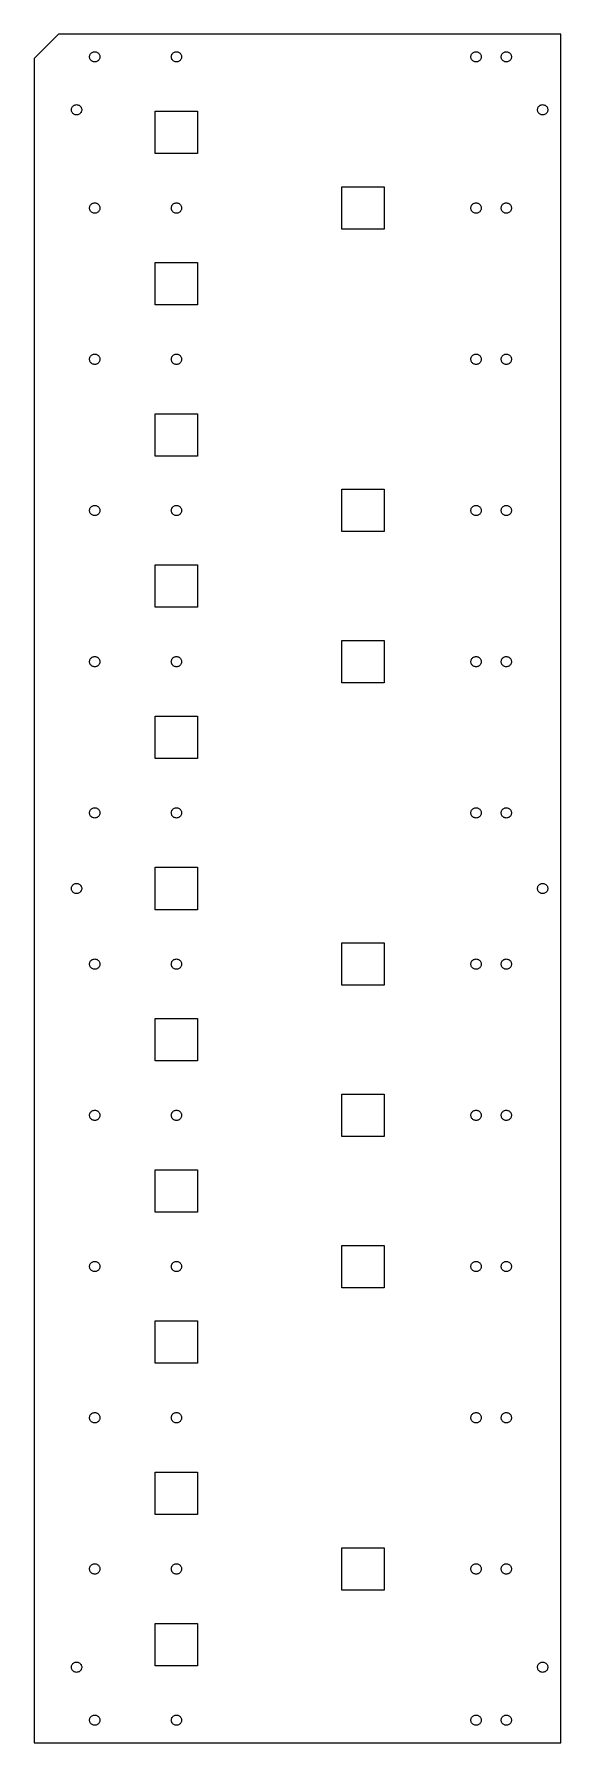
# Model space of a CAD drawing. Header units: metres. Extents: x 0 to 174, y 0 to 565.
import ezdxf

# ---------------------------------------------------------------- set-up
doc = ezdxf.new("R2010")
doc.units = ezdxf.units.M

msp = doc.modelspace()

# ---------------------------------------------------------------- linework, layer by layer
for p, q in [((8, 565), (0, 557)), ((174, 565), (8, 565)), ((174, 0), (174, 565)), ((0, 557), (0, 0)), ((18.3, 557.5), (18.3145, 557.722)), ((18.3145, 557.278), (18.3, 557.5)), ((18.3145, 557.722), (18.3579, 557.94)), ((18.3579, 557.06), (18.3145, 557.278)), ((18.3579, 557.94), (18.4294, 558.151)), ((18.4294, 556.849), (18.3579, 557.06)), ((18.4294, 558.151), (18.5278, 558.35)), ((18.5278, 556.65), (18.4294, 556.849)), ((18.5278, 558.35), (18.6513, 558.535)), ((18.6513, 556.465), (18.5278, 556.65)), ((18.6513, 558.535), (18.7979, 558.702)), ((18.7979, 556.298), (18.6513, 556.465)), ((18.7979, 558.702), (18.9651, 558.849)), ((18.9651, 556.151), (18.7979, 556.298)), ((18.9651, 558.849), (19.15, 558.972)), ((19.15, 556.028), (18.9651, 556.151)), ((19.15, 558.972), (19.3494, 559.071)), ((19.3494, 555.929), (19.15, 556.028)), ((19.3494, 559.071), (19.56, 559.142)), ((19.56, 555.858), (19.3494, 555.929)), ((19.56, 559.142), (19.7781, 559.185)), ((19.7781, 555.815), (19.56, 555.858)), ((19.7781, 559.185), (20, 559.2)), ((20, 555.8), (19.7781, 555.815)), ((20, 559.2), (20.2219, 559.185)), ((20.2219, 555.815), (20, 555.8)), ((20.2219, 559.185), (20.44, 559.142)), ((20.44, 555.858), (20.2219, 555.815)), ((20.44, 559.142), (20.6506, 559.071)), ((20.6506, 555.929), (20.44, 555.858)), ((20.6506, 559.071), (20.85, 558.972)), ((20.85, 556.028), (20.6506, 555.929)), ((20.85, 558.972), (21.0349, 558.849)), ((21.0349, 556.151), (20.85, 556.028)), ((21.0349, 558.849), (21.2021, 558.702)), ((21.2021, 556.298), (21.0349, 556.151)), ((21.2021, 558.702), (21.3487, 558.535)), ((21.3487, 556.465), (21.2021, 556.298)), ((21.3487, 558.535), (21.4722, 558.35)), ((21.4722, 556.65), (21.3487, 556.465)), ((21.4722, 558.35), (21.5706, 558.151)), ((21.5706, 556.849), (21.4722, 556.65)), ((21.5706, 558.151), (21.6421, 557.94)), ((21.6421, 557.06), (21.5706, 556.849)), ((21.6421, 557.94), (21.6855, 557.722)), ((21.6855, 557.278), (21.6421, 557.06)), ((21.6855, 557.722), (21.7, 557.5)), ((21.7, 557.5), (21.6855, 557.278)), ((45.3, 557.5), (45.3145, 557.722)), ((45.3145, 557.278), (45.3, 557.5)), ((45.3145, 557.722), (45.3579, 557.94)), ((45.3579, 557.06), (45.3145, 557.278)), ((45.3579, 557.94), (45.4294, 558.151)), ((45.4294, 556.849), (45.3579, 557.06)), ((45.4294, 558.151), (45.5278, 558.35)), ((45.5278, 556.65), (45.4294, 556.849)), ((45.5278, 558.35), (45.6513, 558.535)), ((45.6513, 556.465), (45.5278, 556.65)), ((45.6513, 558.535), (45.7979, 558.702)), ((45.7979, 556.298), (45.6513, 556.465)), ((45.7979, 558.702), (45.9651, 558.849)), ((45.9651, 556.151), (45.7979, 556.298)), ((45.9651, 558.849), (46.15, 558.972)), ((46.15, 556.028), (45.9651, 556.151)), ((46.15, 558.972), (46.3494, 559.071)), ((46.3494, 555.929), (46.15, 556.028)), ((46.3494, 559.071), (46.56, 559.142)), ((46.56, 555.858), (46.3494, 555.929)), ((46.56, 559.142), (46.7781, 559.185)), ((46.7781, 555.815), (46.56, 555.858)), ((46.7781, 559.185), (47, 559.2)), ((47, 555.8), (46.7781, 555.815)), ((47, 559.2), (47.2219, 559.185)), ((47.2219, 555.815), (47, 555.8)), ((47.2219, 559.185), (47.44, 559.142)), ((47.44, 555.858), (47.2219, 555.815)), ((47.44, 559.142), (47.6506, 559.071)), ((47.6506, 555.929), (47.44, 555.858)), ((47.6506, 559.071), (47.85, 558.972)), ((47.85, 556.028), (47.6506, 555.929)), ((47.85, 558.972), (48.0349, 558.849)), ((48.0349, 556.151), (47.85, 556.028)), ((48.0349, 558.849), (48.2021, 558.702)), ((48.2021, 556.298), (48.0349, 556.151)), ((48.2021, 558.702), (48.3487, 558.535)), ((48.3487, 556.465), (48.2021, 556.298)), ((48.3487, 558.535), (48.4722, 558.35)), ((48.4722, 556.65), (48.3487, 556.465)), ((48.4722, 558.35), (48.5706, 558.151)), ((48.5706, 556.849), (48.4722, 556.65)), ((48.5706, 558.151), (48.6421, 557.94)), ((48.6421, 557.06), (48.5706, 556.849)), ((48.6421, 557.94), (48.6855, 557.722)), ((48.6855, 557.278), (48.6421, 557.06)), ((48.6855, 557.722), (48.7, 557.5)), ((48.7, 557.5), (48.6855, 557.278)), ((144.3, 557.5), (144.315, 557.722)), ((144.315, 557.278), (144.3, 557.5)), ((144.315, 557.722), (144.358, 557.94)), ((144.358, 557.06), (144.315, 557.278)), ((144.358, 557.94), (144.429, 558.151)), ((144.429, 556.849), (144.358, 557.06)), ((144.429, 558.151), (144.528, 558.35)), ((144.528, 556.65), (144.429, 556.849)), ((144.528, 558.35), (144.651, 558.535)), ((144.651, 556.465), (144.528, 556.65)), ((144.651, 558.535), (144.798, 558.702)), ((144.798, 556.298), (144.651, 556.465)), ((144.798, 558.702), (144.965, 558.849)), ((144.965, 556.151), (144.798, 556.298)), ((144.965, 558.849), (145.15, 558.972)), ((145.15, 556.028), (144.965, 556.151)), ((145.15, 558.972), (145.349, 559.071)), ((145.349, 555.929), (145.15, 556.028)), ((145.349, 559.071), (145.56, 559.142)), ((145.56, 555.858), (145.349, 555.929)), ((145.56, 559.142), (145.778, 559.185)), ((145.778, 555.815), (145.56, 555.858)), ((145.778, 559.185), (146, 559.2)), ((146, 555.8), (145.778, 555.815)), ((146, 559.2), (146.222, 559.185)), ((146.222, 555.815), (146, 555.8)), ((146.222, 559.185), (146.44, 559.142)), ((146.44, 555.858), (146.222, 555.815)), ((146.44, 559.142), (146.651, 559.071)), ((146.651, 555.929), (146.44, 555.858)), ((146.651, 559.071), (146.85, 558.972)), ((146.85, 556.028), (146.651, 555.929)), ((146.85, 558.972), (147.035, 558.849)), ((147.035, 556.151), (146.85, 556.028)), ((147.035, 558.849), (147.202, 558.702)), ((147.202, 556.298), (147.035, 556.151)), ((147.202, 558.702), (147.349, 558.535)), ((147.349, 556.465), (147.202, 556.298)), ((147.349, 558.535), (147.472, 558.35)), ((147.472, 556.65), (147.349, 556.465)), ((147.472, 558.35), (147.571, 558.151)), ((147.571, 556.849), (147.472, 556.65)), ((147.571, 558.151), (147.642, 557.94)), ((147.642, 557.06), (147.571, 556.849)), ((147.642, 557.94), (147.685, 557.722)), ((147.685, 557.278), (147.642, 557.06)), ((147.685, 557.722), (147.7, 557.5)), ((147.7, 557.5), (147.685, 557.278)), ((154.3, 557.5), (154.315, 557.722)), ((154.315, 557.278), (154.3, 557.5)), ((154.315, 557.722), (154.358, 557.94)), ((154.358, 557.06), (154.315, 557.278)), ((154.358, 557.94), (154.429, 558.151)), ((154.429, 556.849), (154.358, 557.06)), ((154.429, 558.151), (154.528, 558.35)), ((154.528, 556.65), (154.429, 556.849)), ((154.528, 558.35), (154.651, 558.535)), ((154.651, 556.465), (154.528, 556.65)), ((154.651, 558.535), (154.798, 558.702)), ((154.798, 556.298), (154.651, 556.465)), ((154.798, 558.702), (154.965, 558.849)), ((154.965, 556.151), (154.798, 556.298)), ((154.965, 558.849), (155.15, 558.972)), ((155.15, 556.028), (154.965, 556.151)), ((155.15, 558.972), (155.349, 559.071)), ((155.349, 555.929), (155.15, 556.028)), ((155.349, 559.071), (155.56, 559.142)), ((155.56, 555.858), (155.349, 555.929)), ((155.56, 559.142), (155.778, 559.185)), ((155.778, 555.815), (155.56, 555.858)), ((155.778, 559.185), (156, 559.2)), ((156, 555.8), (155.778, 555.815)), ((156, 559.2), (156.222, 559.185)), ((156.222, 555.815), (156, 555.8)), ((156.222, 559.185), (156.44, 559.142)), ((156.44, 555.858), (156.222, 555.815)), ((156.44, 559.142), (156.651, 559.071)), ((156.651, 555.929), (156.44, 555.858)), ((156.651, 559.071), (156.85, 558.972)), ((156.85, 556.028), (156.651, 555.929)), ((156.85, 558.972), (157.035, 558.849)), ((157.035, 556.151), (156.85, 556.028)), ((157.035, 558.849), (157.202, 558.702)), ((157.202, 556.298), (157.035, 556.151)), ((157.202, 558.702), (157.349, 558.535)), ((157.349, 556.465), (157.202, 556.298)), ((157.349, 558.535), (157.472, 558.35)), ((157.472, 556.65), (157.349, 556.465)), ((157.472, 558.35), (157.571, 558.151)), ((157.571, 556.849), (157.472, 556.65)), ((157.571, 558.151), (157.642, 557.94)), ((157.642, 557.06), (157.571, 556.849)), ((157.642, 557.94), (157.685, 557.722)), ((157.685, 557.278), (157.642, 557.06)), ((157.685, 557.722), (157.7, 557.5)), ((157.7, 557.5), (157.685, 557.278)), ((12.3, 540), (12.3145, 540.222)), ((12.3145, 539.778), (12.3, 540)), ((12.3145, 540.222), (12.3579, 540.44)), ((12.3579, 539.56), (12.3145, 539.778)), ((12.3579, 540.44), (12.4294, 540.651)), ((12.4294, 539.349), (12.3579, 539.56)), ((12.4294, 540.651), (12.5278, 540.85)), ((12.5278, 539.15), (12.4294, 539.349)), ((12.5278, 540.85), (12.6513, 541.035)), ((12.6513, 538.965), (12.5278, 539.15)), ((12.6513, 541.035), (12.7979, 541.202)), ((12.7979, 538.798), (12.6513, 538.965)), ((12.7979, 541.202), (12.9651, 541.349)), ((12.9651, 538.651), (12.7979, 538.798)), ((12.9651, 541.349), (13.15, 541.472)), ((13.15, 538.528), (12.9651, 538.651)), ((13.15, 541.472), (13.3494, 541.571)), ((13.3494, 538.429), (13.15, 538.528)), ((13.3494, 541.571), (13.56, 541.642)), ((13.56, 538.358), (13.3494, 538.429)), ((13.56, 541.642), (13.7781, 541.685)), ((13.7781, 538.315), (13.56, 538.358)), ((13.7781, 541.685), (14, 541.7)), ((14, 538.3), (13.7781, 538.315)), ((14, 541.7), (14.2219, 541.685)), ((14.2219, 538.315), (14, 538.3)), ((14.2219, 541.685), (14.44, 541.642)), ((14.44, 538.358), (14.2219, 538.315)), ((14.44, 541.642), (14.6506, 541.571)), ((14.6506, 538.429), (14.44, 538.358)), ((14.6506, 541.571), (14.85, 541.472)), ((14.85, 538.528), (14.6506, 538.429)), ((14.85, 541.472), (15.0349, 541.349)), ((15.0349, 538.651), (14.85, 538.528)), ((15.0349, 541.349), (15.2021, 541.202)), ((15.2021, 538.798), (15.0349, 538.651)), ((15.2021, 541.202), (15.3487, 541.035)), ((15.3487, 538.965), (15.2021, 538.798)), ((15.3487, 541.035), (15.4722, 540.85)), ((15.4722, 539.15), (15.3487, 538.965)), ((15.4722, 540.85), (15.5706, 540.651)), ((15.5706, 539.349), (15.4722, 539.15)), ((15.5706, 540.651), (15.6421, 540.44)), ((15.6421, 539.56), (15.5706, 539.349)), ((15.6421, 540.44), (15.6855, 540.222)), ((15.6855, 539.778), (15.6421, 539.56)), ((15.6855, 540.222), (15.7, 540)), ((15.7, 540), (15.6855, 539.778)), ((40, 525.5), (40, 539.5)), ((40, 539.5), (54, 539.5)), ((54, 539.5), (54, 525.5)), ((166.3, 540), (166.315, 540.222)), ((166.315, 539.778), (166.3, 540)), ((166.315, 540.222), (166.358, 540.44)), ((166.358, 539.56), (166.315, 539.778)), ((166.358, 540.44), (166.429, 540.651)), ((166.429, 539.349), (166.358, 539.56)), ((166.429, 540.651), (166.528, 540.85)), ((166.528, 539.15), (166.429, 539.349)), ((166.528, 540.85), (166.651, 541.035)), ((166.651, 538.965), (166.528, 539.15)), ((166.651, 541.035), (166.798, 541.202)), ((166.798, 538.798), (166.651, 538.965)), ((166.798, 541.202), (166.965, 541.349)), ((166.965, 538.651), (166.798, 538.798)), ((166.965, 541.349), (167.15, 541.472)), ((167.15, 538.528), (166.965, 538.651)), ((167.15, 541.472), (167.349, 541.571)), ((167.349, 538.429), (167.15, 538.528)), ((167.349, 541.571), (167.56, 541.642)), ((167.56, 538.358), (167.349, 538.429)), ((167.56, 541.642), (167.778, 541.685)), ((167.778, 538.315), (167.56, 538.358)), ((167.778, 541.685), (168, 541.7)), ((168, 538.3), (167.778, 538.315)), ((168, 541.7), (168.222, 541.685)), ((168.222, 538.315), (168, 538.3)), ((168.222, 541.685), (168.44, 541.642)), ((168.44, 538.358), (168.222, 538.315)), ((168.44, 541.642), (168.651, 541.571)), ((168.651, 538.429), (168.44, 538.358)), ((168.651, 541.571), (168.85, 541.472)), ((168.85, 538.528), (168.651, 538.429)), ((168.85, 541.472), (169.035, 541.349)), ((169.035, 538.651), (168.85, 538.528)), ((169.035, 541.349), (169.202, 541.202)), ((169.202, 538.798), (169.035, 538.651)), ((169.202, 541.202), (169.349, 541.035)), ((169.349, 538.965), (169.202, 538.798)), ((169.349, 541.035), (169.472, 540.85)), ((169.472, 539.15), (169.349, 538.965)), ((169.472, 540.85), (169.571, 540.651)), ((169.571, 539.349), (169.472, 539.15)), ((169.571, 540.651), (169.642, 540.44)), ((169.642, 539.56), (169.571, 539.349)), ((169.642, 540.44), (169.685, 540.222)), ((169.685, 539.778), (169.642, 539.56)), ((169.685, 540.222), (169.7, 540)), ((169.7, 540), (169.685, 539.778)), ((54, 525.5), (40, 525.5)), ((101.6, 500.5), (101.6, 514.5)), ((101.6, 514.5), (115.6, 514.5)), ((115.6, 514.5), (115.6, 500.5)), ((18.5278, 508.35), (18.6513, 508.535)), ((18.6513, 508.535), (18.7979, 508.702)), ((18.7979, 508.702), (18.9651, 508.849)), ((18.9651, 508.849), (19.15, 508.972)), ((19.15, 508.972), (19.3494, 509.071)), ((19.3494, 509.071), (19.56, 509.142)), ((19.56, 509.142), (19.7781, 509.185)), ((19.7781, 509.185), (20, 509.2)), ((20, 509.2), (20.2219, 509.185)), ((20.2219, 509.185), (20.44, 509.142)), ((20.44, 509.142), (20.6506, 509.071)), ((20.6506, 509.071), (20.85, 508.972)), ((20.85, 508.972), (21.0349, 508.849)), ((21.0349, 508.849), (21.2021, 508.702)), ((21.2021, 508.702), (21.3487, 508.535)), ((21.3487, 508.535), (21.4722, 508.35)), ((45.5278, 508.35), (45.6513, 508.535)), ((45.6513, 508.535), (45.7979, 508.702)), ((45.7979, 508.702), (45.9651, 508.849)), ((45.9651, 508.849), (46.15, 508.972)), ((46.15, 508.972), (46.3494, 509.071)), ((46.3494, 509.071), (46.56, 509.142)), ((46.56, 509.142), (46.7781, 509.185)), ((46.7781, 509.185), (47, 509.2)), ((47, 509.2), (47.2219, 509.185)), ((47.2219, 509.185), (47.44, 509.142)), ((47.44, 509.142), (47.6506, 509.071)), ((47.6506, 509.071), (47.85, 508.972)), ((47.85, 508.972), (48.0349, 508.849)), ((48.0349, 508.849), (48.2021, 508.702)), ((48.2021, 508.702), (48.3487, 508.535)), ((48.3487, 508.535), (48.4722, 508.35)), ((144.528, 508.35), (144.651, 508.535)), ((144.651, 508.535), (144.798, 508.702)), ((144.798, 508.702), (144.965, 508.849)), ((144.965, 508.849), (145.15, 508.972)), ((145.15, 508.972), (145.349, 509.071)), ((145.349, 509.071), (145.56, 509.142)), ((145.56, 509.142), (145.778, 509.185)), ((145.778, 509.185), (146, 509.2)), ((146, 509.2), (146.222, 509.185)), ((146.222, 509.185), (146.44, 509.142)), ((146.44, 509.142), (146.651, 509.071)), ((146.651, 509.071), (146.85, 508.972)), ((146.85, 508.972), (147.035, 508.849)), ((147.035, 508.849), (147.202, 508.702)), ((147.202, 508.702), (147.349, 508.535)), ((147.349, 508.535), (147.472, 508.35)), ((154.528, 508.35), (154.651, 508.535)), ((154.651, 508.535), (154.798, 508.702)), ((154.798, 508.702), (154.965, 508.849)), ((154.965, 508.849), (155.15, 508.972)), ((155.15, 508.972), (155.349, 509.071)), ((155.349, 509.071), (155.56, 509.142)), ((155.56, 509.142), (155.778, 509.185)), ((155.778, 509.185), (156, 509.2)), ((156, 509.2), (156.222, 509.185)), ((156.222, 509.185), (156.44, 509.142)), ((156.44, 509.142), (156.651, 509.071)), ((156.651, 509.071), (156.85, 508.972)), ((156.85, 508.972), (157.035, 508.849)), ((157.035, 508.849), (157.202, 508.702)), ((157.202, 508.702), (157.349, 508.535)), ((157.349, 508.535), (157.472, 508.35)), ((18.3, 507.5), (18.3145, 507.722)), ((18.3145, 507.278), (18.3, 507.5)), ((18.3145, 507.722), (18.3579, 507.94)), ((18.3579, 507.06), (18.3145, 507.278)), ((18.3579, 507.94), (18.4294, 508.151)), ((18.4294, 506.849), (18.3579, 507.06)), ((18.4294, 508.151), (18.5278, 508.35)), ((18.5278, 506.65), (18.4294, 506.849)), ((18.6513, 506.465), (18.5278, 506.65)), ((18.7979, 506.298), (18.6513, 506.465)), ((18.9651, 506.151), (18.7979, 506.298)), ((19.15, 506.028), (18.9651, 506.151)), ((19.3494, 505.929), (19.15, 506.028)), ((19.56, 505.858), (19.3494, 505.929)), ((19.7781, 505.815), (19.56, 505.858)), ((20, 505.8), (19.7781, 505.815)), ((20.2219, 505.815), (20, 505.8)), ((20.44, 505.858), (20.2219, 505.815)), ((20.6506, 505.929), (20.44, 505.858)), ((20.85, 506.028), (20.6506, 505.929)), ((21.0349, 506.151), (20.85, 506.028)), ((21.2021, 506.298), (21.0349, 506.151)), ((21.3487, 506.465), (21.2021, 506.298)), ((21.4722, 506.65), (21.3487, 506.465)), ((21.4722, 508.35), (21.5706, 508.151)), ((21.5706, 506.849), (21.4722, 506.65)), ((21.5706, 508.151), (21.6421, 507.94)), ((21.6421, 507.06), (21.5706, 506.849)), ((21.6421, 507.94), (21.6855, 507.722)), ((21.6855, 507.278), (21.6421, 507.06)), ((21.6855, 507.722), (21.7, 507.5)), ((21.7, 507.5), (21.6855, 507.278)), ((45.3, 507.5), (45.3145, 507.722)), ((45.3145, 507.278), (45.3, 507.5)), ((45.3145, 507.722), (45.3579, 507.94)), ((45.3579, 507.06), (45.3145, 507.278)), ((45.3579, 507.94), (45.4294, 508.151)), ((45.4294, 506.849), (45.3579, 507.06)), ((45.4294, 508.151), (45.5278, 508.35)), ((45.5278, 506.65), (45.4294, 506.849)), ((45.6513, 506.465), (45.5278, 506.65)), ((45.7979, 506.298), (45.6513, 506.465)), ((45.9651, 506.151), (45.7979, 506.298)), ((46.15, 506.028), (45.9651, 506.151)), ((46.3494, 505.929), (46.15, 506.028)), ((46.56, 505.858), (46.3494, 505.929)), ((46.7781, 505.815), (46.56, 505.858)), ((47, 505.8), (46.7781, 505.815)), ((47.2219, 505.815), (47, 505.8)), ((47.44, 505.858), (47.2219, 505.815)), ((47.6506, 505.929), (47.44, 505.858)), ((47.85, 506.028), (47.6506, 505.929)), ((48.0349, 506.151), (47.85, 506.028)), ((48.2021, 506.298), (48.0349, 506.151)), ((48.3487, 506.465), (48.2021, 506.298)), ((48.4722, 506.65), (48.3487, 506.465)), ((48.4722, 508.35), (48.5706, 508.151)), ((48.5706, 506.849), (48.4722, 506.65)), ((48.5706, 508.151), (48.6421, 507.94)), ((48.6421, 507.06), (48.5706, 506.849)), ((48.6421, 507.94), (48.6855, 507.722)), ((48.6855, 507.278), (48.6421, 507.06)), ((48.6855, 507.722), (48.7, 507.5)), ((48.7, 507.5), (48.6855, 507.278)), ((144.3, 507.5), (144.315, 507.722)), ((144.315, 507.278), (144.3, 507.5)), ((144.315, 507.722), (144.358, 507.94)), ((144.358, 507.06), (144.315, 507.278)), ((144.358, 507.94), (144.429, 508.151)), ((144.429, 506.849), (144.358, 507.06)), ((144.429, 508.151), (144.528, 508.35)), ((144.528, 506.65), (144.429, 506.849)), ((144.651, 506.465), (144.528, 506.65)), ((144.798, 506.298), (144.651, 506.465)), ((144.965, 506.151), (144.798, 506.298)), ((145.15, 506.028), (144.965, 506.151)), ((145.349, 505.929), (145.15, 506.028)), ((145.56, 505.858), (145.349, 505.929)), ((145.778, 505.815), (145.56, 505.858)), ((146, 505.8), (145.778, 505.815)), ((146.222, 505.815), (146, 505.8)), ((146.44, 505.858), (146.222, 505.815)), ((146.651, 505.929), (146.44, 505.858)), ((146.85, 506.028), (146.651, 505.929)), ((147.035, 506.151), (146.85, 506.028)), ((147.202, 506.298), (147.035, 506.151)), ((147.349, 506.465), (147.202, 506.298)), ((147.472, 506.65), (147.349, 506.465)), ((147.472, 508.35), (147.571, 508.151)), ((147.571, 506.849), (147.472, 506.65)), ((147.571, 508.151), (147.642, 507.94)), ((147.642, 507.06), (147.571, 506.849)), ((147.642, 507.94), (147.685, 507.722)), ((147.685, 507.278), (147.642, 507.06)), ((147.685, 507.722), (147.7, 507.5)), ((147.7, 507.5), (147.685, 507.278)), ((154.3, 507.5), (154.315, 507.722)), ((154.315, 507.278), (154.3, 507.5)), ((154.315, 507.722), (154.358, 507.94)), ((154.358, 507.06), (154.315, 507.278)), ((154.358, 507.94), (154.429, 508.151)), ((154.429, 506.849), (154.358, 507.06)), ((154.429, 508.151), (154.528, 508.35)), ((154.528, 506.65), (154.429, 506.849)), ((154.651, 506.465), (154.528, 506.65)), ((154.798, 506.298), (154.651, 506.465)), ((154.965, 506.151), (154.798, 506.298)), ((155.15, 506.028), (154.965, 506.151)), ((155.349, 505.929), (155.15, 506.028)), ((155.56, 505.858), (155.349, 505.929)), ((155.778, 505.815), (155.56, 505.858)), ((156, 505.8), (155.778, 505.815)), ((156.222, 505.815), (156, 505.8)), ((156.44, 505.858), (156.222, 505.815)), ((156.651, 505.929), (156.44, 505.858)), ((156.85, 506.028), (156.651, 505.929)), ((157.035, 506.151), (156.85, 506.028)), ((157.202, 506.298), (157.035, 506.151)), ((157.349, 506.465), (157.202, 506.298)), ((157.472, 506.65), (157.349, 506.465)), ((157.472, 508.35), (157.571, 508.151)), ((157.571, 506.849), (157.472, 506.65)), ((157.571, 508.151), (157.642, 507.94)), ((157.642, 507.06), (157.571, 506.849)), ((157.642, 507.94), (157.685, 507.722)), ((157.685, 507.278), (157.642, 507.06)), ((157.685, 507.722), (157.7, 507.5)), ((157.7, 507.5), (157.685, 507.278)), ((115.6, 500.5), (101.6, 500.5)), ((40, 475.5), (40, 489.5)), ((40, 489.5), (54, 489.5)), ((54, 489.5), (54, 475.5)), ((54, 475.5), (40, 475.5)), ((18.3, 457.5), (18.3145, 457.722)), ((18.3145, 457.722), (18.3579, 457.94)), ((18.3579, 457.94), (18.4294, 458.151)), ((18.4294, 458.151), (18.5278, 458.35)), ((18.5278, 458.35), (18.6513, 458.535)), ((18.6513, 458.535), (18.7979, 458.702)), ((18.7979, 458.702), (18.9651, 458.849)), ((18.9651, 458.849), (19.15, 458.972)), ((19.15, 458.972), (19.3494, 459.071)), ((19.3494, 459.071), (19.56, 459.142)), ((19.56, 459.142), (19.7781, 459.185)), ((19.7781, 459.185), (20, 459.2)), ((20, 459.2), (20.2219, 459.185)), ((20.2219, 459.185), (20.44, 459.142)), ((20.44, 459.142), (20.6506, 459.071)), ((20.6506, 459.071), (20.85, 458.972)), ((20.85, 458.972), (21.0349, 458.849)), ((21.0349, 458.849), (21.2021, 458.702)), ((21.2021, 458.702), (21.3487, 458.535)), ((21.3487, 458.535), (21.4722, 458.35)), ((21.4722, 458.35), (21.5706, 458.151)), ((21.5706, 458.151), (21.6421, 457.94)), ((21.6421, 457.94), (21.6855, 457.722)), ((21.6855, 457.722), (21.7, 457.5)), ((45.3, 457.5), (45.3145, 457.722)), ((45.3145, 457.722), (45.3579, 457.94)), ((45.3579, 457.94), (45.4294, 458.151)), ((45.4294, 458.151), (45.5278, 458.35)), ((45.5278, 458.35), (45.6513, 458.535)), ((45.6513, 458.535), (45.7979, 458.702)), ((45.7979, 458.702), (45.9651, 458.849)), ((45.9651, 458.849), (46.15, 458.972)), ((46.15, 458.972), (46.3494, 459.071)), ((46.3494, 459.071), (46.56, 459.142)), ((46.56, 459.142), (46.7781, 459.185)), ((46.7781, 459.185), (47, 459.2)), ((47, 459.2), (47.2219, 459.185)), ((47.2219, 459.185), (47.44, 459.142)), ((47.44, 459.142), (47.6506, 459.071)), ((47.6506, 459.071), (47.85, 458.972)), ((47.85, 458.972), (48.0349, 458.849)), ((48.0349, 458.849), (48.2021, 458.702)), ((48.2021, 458.702), (48.3487, 458.535)), ((48.3487, 458.535), (48.4722, 458.35)), ((48.4722, 458.35), (48.5706, 458.151)), ((48.5706, 458.151), (48.6421, 457.94)), ((48.6421, 457.94), (48.6855, 457.722)), ((48.6855, 457.722), (48.7, 457.5)), ((144.3, 457.5), (144.315, 457.722)), ((144.315, 457.722), (144.358, 457.94)), ((144.358, 457.94), (144.429, 458.151)), ((144.429, 458.151), (144.528, 458.35)), ((144.528, 458.35), (144.651, 458.535)), ((144.651, 458.535), (144.798, 458.702)), ((144.798, 458.702), (144.965, 458.849)), ((144.965, 458.849), (145.15, 458.972)), ((145.15, 458.972), (145.349, 459.071)), ((145.349, 459.071), (145.56, 459.142)), ((145.56, 459.142), (145.778, 459.185)), ((145.778, 459.185), (146, 459.2)), ((146, 459.2), (146.222, 459.185)), ((146.222, 459.185), (146.44, 459.142)), ((146.44, 459.142), (146.651, 459.071)), ((146.651, 459.071), (146.85, 458.972)), ((146.85, 458.972), (147.035, 458.849)), ((147.035, 458.849), (147.202, 458.702)), ((147.202, 458.702), (147.349, 458.535)), ((147.349, 458.535), (147.472, 458.35)), ((147.472, 458.35), (147.571, 458.151)), ((147.571, 458.151), (147.642, 457.94)), ((147.642, 457.94), (147.685, 457.722)), ((147.685, 457.722), (147.7, 457.5)), ((154.3, 457.5), (154.315, 457.722)), ((154.315, 457.722), (154.358, 457.94)), ((154.358, 457.94), (154.429, 458.151)), ((154.429, 458.151), (154.528, 458.35)), ((154.528, 458.35), (154.651, 458.535)), ((154.651, 458.535), (154.798, 458.702)), ((154.798, 458.702), (154.965, 458.849)), ((154.965, 458.849), (155.15, 458.972)), ((155.15, 458.972), (155.349, 459.071)), ((155.349, 459.071), (155.56, 459.142)), ((155.56, 459.142), (155.778, 459.185)), ((155.778, 459.185), (156, 459.2)), ((156, 459.2), (156.222, 459.185)), ((156.222, 459.185), (156.44, 459.142)), ((156.44, 459.142), (156.651, 459.071)), ((156.651, 459.071), (156.85, 458.972)), ((156.85, 458.972), (157.035, 458.849)), ((157.035, 458.849), (157.202, 458.702)), ((157.202, 458.702), (157.349, 458.535)), ((157.349, 458.535), (157.472, 458.35)), ((157.472, 458.35), (157.571, 458.151)), ((157.571, 458.151), (157.642, 457.94)), ((157.642, 457.94), (157.685, 457.722)), ((157.685, 457.722), (157.7, 457.5)), ((18.3145, 457.278), (18.3, 457.5)), ((18.3579, 457.06), (18.3145, 457.278)), ((18.4294, 456.849), (18.3579, 457.06)), ((18.5278, 456.65), (18.4294, 456.849)), ((18.6513, 456.465), (18.5278, 456.65)), ((18.7979, 456.298), (18.6513, 456.465)), ((18.9651, 456.151), (18.7979, 456.298)), ((19.15, 456.028), (18.9651, 456.151)), ((19.3494, 455.929), (19.15, 456.028)), ((19.56, 455.858), (19.3494, 455.929)), ((19.7781, 455.815), (19.56, 455.858)), ((20, 455.8), (19.7781, 455.815)), ((20.2219, 455.815), (20, 455.8)), ((20.44, 455.858), (20.2219, 455.815)), ((20.6506, 455.929), (20.44, 455.858)), ((20.85, 456.028), (20.6506, 455.929)), ((21.0349, 456.151), (20.85, 456.028)), ((21.2021, 456.298), (21.0349, 456.151)), ((21.3487, 456.465), (21.2021, 456.298)), ((21.4722, 456.65), (21.3487, 456.465)), ((21.5706, 456.849), (21.4722, 456.65)), ((21.6421, 457.06), (21.5706, 456.849)), ((21.6855, 457.278), (21.6421, 457.06)), ((21.7, 457.5), (21.6855, 457.278)), ((45.3145, 457.278), (45.3, 457.5)), ((45.3579, 457.06), (45.3145, 457.278)), ((45.4294, 456.849), (45.3579, 457.06)), ((45.5278, 456.65), (45.4294, 456.849)), ((45.6513, 456.465), (45.5278, 456.65)), ((45.7979, 456.298), (45.6513, 456.465)), ((45.9651, 456.151), (45.7979, 456.298)), ((46.15, 456.028), (45.9651, 456.151)), ((46.3494, 455.929), (46.15, 456.028)), ((46.56, 455.858), (46.3494, 455.929)), ((46.7781, 455.815), (46.56, 455.858)), ((47, 455.8), (46.7781, 455.815)), ((47.2219, 455.815), (47, 455.8)), ((47.44, 455.858), (47.2219, 455.815)), ((47.6506, 455.929), (47.44, 455.858)), ((47.85, 456.028), (47.6506, 455.929)), ((48.0349, 456.151), (47.85, 456.028)), ((48.2021, 456.298), (48.0349, 456.151)), ((48.3487, 456.465), (48.2021, 456.298)), ((48.4722, 456.65), (48.3487, 456.465)), ((48.5706, 456.849), (48.4722, 456.65)), ((48.6421, 457.06), (48.5706, 456.849)), ((48.6855, 457.278), (48.6421, 457.06)), ((48.7, 457.5), (48.6855, 457.278)), ((144.315, 457.278), (144.3, 457.5)), ((144.358, 457.06), (144.315, 457.278)), ((144.429, 456.849), (144.358, 457.06)), ((144.528, 456.65), (144.429, 456.849)), ((144.651, 456.465), (144.528, 456.65)), ((144.798, 456.298), (144.651, 456.465)), ((144.965, 456.151), (144.798, 456.298)), ((145.15, 456.028), (144.965, 456.151)), ((145.349, 455.929), (145.15, 456.028)), ((145.56, 455.858), (145.349, 455.929)), ((145.778, 455.815), (145.56, 455.858)), ((146, 455.8), (145.778, 455.815)), ((146.222, 455.815), (146, 455.8)), ((146.44, 455.858), (146.222, 455.815)), ((146.651, 455.929), (146.44, 455.858)), ((146.85, 456.028), (146.651, 455.929)), ((147.035, 456.151), (146.85, 456.028)), ((147.202, 456.298), (147.035, 456.151)), ((147.349, 456.465), (147.202, 456.298)), ((147.472, 456.65), (147.349, 456.465)), ((147.571, 456.849), (147.472, 456.65)), ((147.642, 457.06), (147.571, 456.849)), ((147.685, 457.278), (147.642, 457.06)), ((147.7, 457.5), (147.685, 457.278)), ((154.315, 457.278), (154.3, 457.5)), ((154.358, 457.06), (154.315, 457.278)), ((154.429, 456.849), (154.358, 457.06)), ((154.528, 456.65), (154.429, 456.849)), ((154.651, 456.465), (154.528, 456.65)), ((154.798, 456.298), (154.651, 456.465)), ((154.965, 456.151), (154.798, 456.298)), ((155.15, 456.028), (154.965, 456.151)), ((155.349, 455.929), (155.15, 456.028)), ((155.56, 455.858), (155.349, 455.929)), ((155.778, 455.815), (155.56, 455.858)), ((156, 455.8), (155.778, 455.815)), ((156.222, 455.815), (156, 455.8)), ((156.44, 455.858), (156.222, 455.815)), ((156.651, 455.929), (156.44, 455.858)), ((156.85, 456.028), (156.651, 455.929)), ((157.035, 456.151), (156.85, 456.028)), ((157.202, 456.298), (157.035, 456.151)), ((157.349, 456.465), (157.202, 456.298)), ((157.472, 456.65), (157.349, 456.465)), ((157.571, 456.849), (157.472, 456.65)), ((157.642, 457.06), (157.571, 456.849)), ((157.685, 457.278), (157.642, 457.06)), ((157.7, 457.5), (157.685, 457.278)), ((40, 425.5), (40, 439.5)), ((40, 439.5), (54, 439.5)), ((54, 439.5), (54, 425.5)), ((54, 425.5), (40, 425.5)), ((101.6, 400.5), (101.6, 414.5)), ((101.6, 414.5), (115.6, 414.5)), ((115.6, 414.5), (115.6, 400.5)), ((18.3, 407.5), (18.3145, 407.722)), ((18.3145, 407.278), (18.3, 407.5)), ((18.3145, 407.722), (18.3579, 407.94)), ((18.3579, 407.06), (18.3145, 407.278)), ((18.3579, 407.94), (18.4294, 408.151)), ((18.4294, 406.849), (18.3579, 407.06)), ((18.4294, 408.151), (18.5278, 408.35)), ((18.5278, 406.65), (18.4294, 406.849)), ((18.5278, 408.35), (18.6513, 408.535)), ((18.6513, 408.535), (18.7979, 408.702)), ((18.7979, 408.702), (18.9651, 408.849)), ((18.9651, 408.849), (19.15, 408.972)), ((19.15, 408.972), (19.3494, 409.071)), ((19.3494, 409.071), (19.56, 409.142)), ((19.56, 409.142), (19.7781, 409.185)), ((19.7781, 409.185), (20, 409.2)), ((20, 409.2), (20.2219, 409.185)), ((20.2219, 409.185), (20.44, 409.142)), ((20.44, 409.142), (20.6506, 409.071)), ((20.6506, 409.071), (20.85, 408.972)), ((20.85, 408.972), (21.0349, 408.849)), ((21.0349, 408.849), (21.2021, 408.702)), ((21.2021, 408.702), (21.3487, 408.535)), ((21.3487, 408.535), (21.4722, 408.35)), ((21.4722, 408.35), (21.5706, 408.151)), ((21.5706, 406.849), (21.4722, 406.65)), ((21.5706, 408.151), (21.6421, 407.94)), ((21.6421, 407.06), (21.5706, 406.849)), ((21.6421, 407.94), (21.6855, 407.722)), ((21.6855, 407.278), (21.6421, 407.06)), ((21.6855, 407.722), (21.7, 407.5)), ((21.7, 407.5), (21.6855, 407.278)), ((45.3, 407.5), (45.3145, 407.722)), ((45.3145, 407.278), (45.3, 407.5)), ((45.3145, 407.722), (45.3579, 407.94)), ((45.3579, 407.06), (45.3145, 407.278)), ((45.3579, 407.94), (45.4294, 408.151)), ((45.4294, 406.849), (45.3579, 407.06)), ((45.4294, 408.151), (45.5278, 408.35)), ((45.5278, 406.65), (45.4294, 406.849)), ((45.5278, 408.35), (45.6513, 408.535)), ((45.6513, 408.535), (45.7979, 408.702)), ((45.7979, 408.702), (45.9651, 408.849)), ((45.9651, 408.849), (46.15, 408.972)), ((46.15, 408.972), (46.3494, 409.071)), ((46.3494, 409.071), (46.56, 409.142)), ((46.56, 409.142), (46.7781, 409.185)), ((46.7781, 409.185), (47, 409.2)), ((47, 409.2), (47.2219, 409.185)), ((47.2219, 409.185), (47.44, 409.142)), ((47.44, 409.142), (47.6506, 409.071)), ((47.6506, 409.071), (47.85, 408.972)), ((47.85, 408.972), (48.0349, 408.849)), ((48.0349, 408.849), (48.2021, 408.702)), ((48.2021, 408.702), (48.3487, 408.535)), ((48.3487, 408.535), (48.4722, 408.35)), ((48.4722, 408.35), (48.5706, 408.151)), ((48.5706, 406.849), (48.4722, 406.65)), ((48.5706, 408.151), (48.6421, 407.94)), ((48.6421, 407.06), (48.5706, 406.849)), ((48.6421, 407.94), (48.6855, 407.722)), ((48.6855, 407.278), (48.6421, 407.06)), ((48.6855, 407.722), (48.7, 407.5)), ((48.7, 407.5), (48.6855, 407.278)), ((144.3, 407.5), (144.315, 407.722)), ((144.315, 407.278), (144.3, 407.5)), ((144.315, 407.722), (144.358, 407.94)), ((144.358, 407.06), (144.315, 407.278)), ((144.358, 407.94), (144.429, 408.151)), ((144.429, 406.849), (144.358, 407.06)), ((144.429, 408.151), (144.528, 408.35)), ((144.528, 406.65), (144.429, 406.849)), ((144.528, 408.35), (144.651, 408.535)), ((144.651, 408.535), (144.798, 408.702)), ((144.798, 408.702), (144.965, 408.849)), ((144.965, 408.849), (145.15, 408.972)), ((145.15, 408.972), (145.349, 409.071)), ((145.349, 409.071), (145.56, 409.142)), ((145.56, 409.142), (145.778, 409.185)), ((145.778, 409.185), (146, 409.2)), ((146, 409.2), (146.222, 409.185)), ((146.222, 409.185), (146.44, 409.142)), ((146.44, 409.142), (146.651, 409.071)), ((146.651, 409.071), (146.85, 408.972)), ((146.85, 408.972), (147.035, 408.849)), ((147.035, 408.849), (147.202, 408.702)), ((147.202, 408.702), (147.349, 408.535)), ((147.349, 408.535), (147.472, 408.35)), ((147.472, 408.35), (147.571, 408.151)), ((147.571, 406.849), (147.472, 406.65)), ((147.571, 408.151), (147.642, 407.94)), ((147.642, 407.06), (147.571, 406.849)), ((147.642, 407.94), (147.685, 407.722)), ((147.685, 407.278), (147.642, 407.06)), ((147.685, 407.722), (147.7, 407.5)), ((147.7, 407.5), (147.685, 407.278)), ((154.3, 407.5), (154.315, 407.722)), ((154.315, 407.278), (154.3, 407.5)), ((154.315, 407.722), (154.358, 407.94)), ((154.358, 407.06), (154.315, 407.278)), ((154.358, 407.94), (154.429, 408.151)), ((154.429, 406.849), (154.358, 407.06)), ((154.429, 408.151), (154.528, 408.35)), ((154.528, 406.65), (154.429, 406.849)), ((154.528, 408.35), (154.651, 408.535)), ((154.651, 408.535), (154.798, 408.702)), ((154.798, 408.702), (154.965, 408.849)), ((154.965, 408.849), (155.15, 408.972)), ((155.15, 408.972), (155.349, 409.071)), ((155.349, 409.071), (155.56, 409.142)), ((155.56, 409.142), (155.778, 409.185)), ((155.778, 409.185), (156, 409.2)), ((156, 409.2), (156.222, 409.185)), ((156.222, 409.185), (156.44, 409.142)), ((156.44, 409.142), (156.651, 409.071)), ((156.651, 409.071), (156.85, 408.972)), ((156.85, 408.972), (157.035, 408.849)), ((157.035, 408.849), (157.202, 408.702)), ((157.202, 408.702), (157.349, 408.535)), ((157.349, 408.535), (157.472, 408.35)), ((157.472, 408.35), (157.571, 408.151)), ((157.571, 406.849), (157.472, 406.65)), ((157.571, 408.151), (157.642, 407.94)), ((157.642, 407.06), (157.571, 406.849)), ((157.642, 407.94), (157.685, 407.722)), ((157.685, 407.278), (157.642, 407.06)), ((157.685, 407.722), (157.7, 407.5)), ((157.7, 407.5), (157.685, 407.278)), ((18.6513, 406.465), (18.5278, 406.65)), ((18.7979, 406.298), (18.6513, 406.465)), ((18.9651, 406.151), (18.7979, 406.298)), ((19.15, 406.028), (18.9651, 406.151)), ((19.3494, 405.929), (19.15, 406.028)), ((19.56, 405.858), (19.3494, 405.929)), ((19.7781, 405.815), (19.56, 405.858)), ((20, 405.8), (19.7781, 405.815)), ((20.2219, 405.815), (20, 405.8)), ((20.44, 405.858), (20.2219, 405.815)), ((20.6506, 405.929), (20.44, 405.858)), ((20.85, 406.028), (20.6506, 405.929)), ((21.0349, 406.151), (20.85, 406.028)), ((21.2021, 406.298), (21.0349, 406.151)), ((21.3487, 406.465), (21.2021, 406.298)), ((21.4722, 406.65), (21.3487, 406.465)), ((45.6513, 406.465), (45.5278, 406.65)), ((45.7979, 406.298), (45.6513, 406.465)), ((45.9651, 406.151), (45.7979, 406.298)), ((46.15, 406.028), (45.9651, 406.151)), ((46.3494, 405.929), (46.15, 406.028)), ((46.56, 405.858), (46.3494, 405.929)), ((46.7781, 405.815), (46.56, 405.858)), ((47, 405.8), (46.7781, 405.815)), ((47.2219, 405.815), (47, 405.8)), ((47.44, 405.858), (47.2219, 405.815)), ((47.6506, 405.929), (47.44, 405.858)), ((47.85, 406.028), (47.6506, 405.929)), ((48.0349, 406.151), (47.85, 406.028)), ((48.2021, 406.298), (48.0349, 406.151)), ((48.3487, 406.465), (48.2021, 406.298)), ((48.4722, 406.65), (48.3487, 406.465)), ((144.651, 406.465), (144.528, 406.65)), ((144.798, 406.298), (144.651, 406.465)), ((144.965, 406.151), (144.798, 406.298)), ((145.15, 406.028), (144.965, 406.151)), ((145.349, 405.929), (145.15, 406.028)), ((145.56, 405.858), (145.349, 405.929)), ((145.778, 405.815), (145.56, 405.858)), ((146, 405.8), (145.778, 405.815)), ((146.222, 405.815), (146, 405.8)), ((146.44, 405.858), (146.222, 405.815)), ((146.651, 405.929), (146.44, 405.858)), ((146.85, 406.028), (146.651, 405.929)), ((147.035, 406.151), (146.85, 406.028)), ((147.202, 406.298), (147.035, 406.151)), ((147.349, 406.465), (147.202, 406.298)), ((147.472, 406.65), (147.349, 406.465)), ((154.651, 406.465), (154.528, 406.65)), ((154.798, 406.298), (154.651, 406.465)), ((154.965, 406.151), (154.798, 406.298)), ((155.15, 406.028), (154.965, 406.151)), ((155.349, 405.929), (155.15, 406.028)), ((155.56, 405.858), (155.349, 405.929)), ((155.778, 405.815), (155.56, 405.858)), ((156, 405.8), (155.778, 405.815)), ((156.222, 405.815), (156, 405.8)), ((156.44, 405.858), (156.222, 405.815)), ((156.651, 405.929), (156.44, 405.858)), ((156.85, 406.028), (156.651, 405.929)), ((157.035, 406.151), (156.85, 406.028)), ((157.202, 406.298), (157.035, 406.151)), ((157.349, 406.465), (157.202, 406.298)), ((157.472, 406.65), (157.349, 406.465)), ((115.6, 400.5), (101.6, 400.5)), ((40, 375.5), (40, 389.5)), ((40, 389.5), (54, 389.5)), ((54, 389.5), (54, 375.5)), ((54, 375.5), (40, 375.5)), ((101.6, 350.5), (101.6, 364.5)), ((101.6, 364.5), (115.6, 364.5)), ((115.6, 364.5), (115.6, 350.5)), ((18.3, 357.5), (18.3145, 357.722)), ((18.3145, 357.278), (18.3, 357.5)), ((18.3145, 357.722), (18.3579, 357.94)), ((18.3579, 357.06), (18.3145, 357.278)), ((18.3579, 357.94), (18.4294, 358.151)), ((18.4294, 356.849), (18.3579, 357.06)), ((18.4294, 358.151), (18.5278, 358.35)), ((18.5278, 356.65), (18.4294, 356.849)), ((18.5278, 358.35), (18.6513, 358.535)), ((18.6513, 356.465), (18.5278, 356.65)), ((18.6513, 358.535), (18.7979, 358.702)), ((18.7979, 356.298), (18.6513, 356.465)), ((18.7979, 358.702), (18.9651, 358.849)), ((18.9651, 356.151), (18.7979, 356.298)), ((18.9651, 358.849), (19.15, 358.972)), ((19.15, 356.028), (18.9651, 356.151)), ((19.15, 358.972), (19.3494, 359.071)), ((19.3494, 355.929), (19.15, 356.028)), ((19.3494, 359.071), (19.56, 359.142)), ((19.56, 359.142), (19.7781, 359.185)), ((19.7781, 359.185), (20, 359.2)), ((20, 359.2), (20.2219, 359.185)), ((20.2219, 359.185), (20.44, 359.142)), ((20.44, 359.142), (20.6506, 359.071)), ((20.6506, 359.071), (20.85, 358.972)), ((20.85, 356.028), (20.6506, 355.929)), ((20.85, 358.972), (21.0349, 358.849)), ((21.0349, 356.151), (20.85, 356.028)), ((21.0349, 358.849), (21.2021, 358.702)), ((21.2021, 356.298), (21.0349, 356.151)), ((21.2021, 358.702), (21.3487, 358.535)), ((21.3487, 356.465), (21.2021, 356.298)), ((21.3487, 358.535), (21.4722, 358.35)), ((21.4722, 356.65), (21.3487, 356.465)), ((21.4722, 358.35), (21.5706, 358.151)), ((21.5706, 356.849), (21.4722, 356.65)), ((21.5706, 358.151), (21.6421, 357.94)), ((21.6421, 357.06), (21.5706, 356.849)), ((21.6421, 357.94), (21.6855, 357.722)), ((21.6855, 357.278), (21.6421, 357.06)), ((21.6855, 357.722), (21.7, 357.5)), ((21.7, 357.5), (21.6855, 357.278)), ((45.3, 357.5), (45.3145, 357.722)), ((45.3145, 357.278), (45.3, 357.5)), ((45.3145, 357.722), (45.3579, 357.94)), ((45.3579, 357.06), (45.3145, 357.278)), ((45.3579, 357.94), (45.4294, 358.151)), ((45.4294, 356.849), (45.3579, 357.06)), ((45.4294, 358.151), (45.5278, 358.35)), ((45.5278, 356.65), (45.4294, 356.849)), ((45.5278, 358.35), (45.6513, 358.535)), ((45.6513, 356.465), (45.5278, 356.65)), ((45.6513, 358.535), (45.7979, 358.702)), ((45.7979, 356.298), (45.6513, 356.465)), ((45.7979, 358.702), (45.9651, 358.849)), ((45.9651, 356.151), (45.7979, 356.298)), ((45.9651, 358.849), (46.15, 358.972)), ((46.15, 356.028), (45.9651, 356.151)), ((46.15, 358.972), (46.3494, 359.071)), ((46.3494, 355.929), (46.15, 356.028)), ((46.3494, 359.071), (46.56, 359.142)), ((46.56, 359.142), (46.7781, 359.185)), ((46.7781, 359.185), (47, 359.2)), ((47, 359.2), (47.2219, 359.185)), ((47.2219, 359.185), (47.44, 359.142)), ((47.44, 359.142), (47.6506, 359.071)), ((47.6506, 359.071), (47.85, 358.972)), ((47.85, 356.028), (47.6506, 355.929)), ((47.85, 358.972), (48.0349, 358.849)), ((48.0349, 356.151), (47.85, 356.028)), ((48.0349, 358.849), (48.2021, 358.702)), ((48.2021, 356.298), (48.0349, 356.151)), ((48.2021, 358.702), (48.3487, 358.535)), ((48.3487, 356.465), (48.2021, 356.298)), ((48.3487, 358.535), (48.4722, 358.35)), ((48.4722, 356.65), (48.3487, 356.465)), ((48.4722, 358.35), (48.5706, 358.151)), ((48.5706, 356.849), (48.4722, 356.65)), ((48.5706, 358.151), (48.6421, 357.94)), ((48.6421, 357.06), (48.5706, 356.849)), ((48.6421, 357.94), (48.6855, 357.722)), ((48.6855, 357.278), (48.6421, 357.06)), ((48.6855, 357.722), (48.7, 357.5)), ((48.7, 357.5), (48.6855, 357.278)), ((144.3, 357.5), (144.315, 357.722)), ((144.315, 357.278), (144.3, 357.5)), ((144.315, 357.722), (144.358, 357.94)), ((144.358, 357.06), (144.315, 357.278)), ((144.358, 357.94), (144.429, 358.151)), ((144.429, 356.849), (144.358, 357.06)), ((144.429, 358.151), (144.528, 358.35)), ((144.528, 356.65), (144.429, 356.849)), ((144.528, 358.35), (144.651, 358.535)), ((144.651, 356.465), (144.528, 356.65)), ((144.651, 358.535), (144.798, 358.702)), ((144.798, 356.298), (144.651, 356.465)), ((144.798, 358.702), (144.965, 358.849)), ((144.965, 356.151), (144.798, 356.298)), ((144.965, 358.849), (145.15, 358.972)), ((145.15, 356.028), (144.965, 356.151)), ((145.15, 358.972), (145.349, 359.071)), ((145.349, 355.929), (145.15, 356.028)), ((145.349, 359.071), (145.56, 359.142)), ((145.56, 359.142), (145.778, 359.185)), ((145.778, 359.185), (146, 359.2)), ((146, 359.2), (146.222, 359.185)), ((146.222, 359.185), (146.44, 359.142)), ((146.44, 359.142), (146.651, 359.071)), ((146.651, 359.071), (146.85, 358.972)), ((146.85, 356.028), (146.651, 355.929)), ((146.85, 358.972), (147.035, 358.849)), ((147.035, 356.151), (146.85, 356.028)), ((147.035, 358.849), (147.202, 358.702)), ((147.202, 356.298), (147.035, 356.151)), ((147.202, 358.702), (147.349, 358.535)), ((147.349, 356.465), (147.202, 356.298)), ((147.349, 358.535), (147.472, 358.35)), ((147.472, 356.65), (147.349, 356.465)), ((147.472, 358.35), (147.571, 358.151)), ((147.571, 356.849), (147.472, 356.65)), ((147.571, 358.151), (147.642, 357.94)), ((147.642, 357.06), (147.571, 356.849)), ((147.642, 357.94), (147.685, 357.722)), ((147.685, 357.278), (147.642, 357.06)), ((147.685, 357.722), (147.7, 357.5)), ((147.7, 357.5), (147.685, 357.278)), ((154.3, 357.5), (154.315, 357.722)), ((154.315, 357.278), (154.3, 357.5)), ((154.315, 357.722), (154.358, 357.94)), ((154.358, 357.06), (154.315, 357.278)), ((154.358, 357.94), (154.429, 358.151)), ((154.429, 356.849), (154.358, 357.06)), ((154.429, 358.151), (154.528, 358.35)), ((154.528, 356.65), (154.429, 356.849)), ((154.528, 358.35), (154.651, 358.535)), ((154.651, 356.465), (154.528, 356.65)), ((154.651, 358.535), (154.798, 358.702)), ((154.798, 356.298), (154.651, 356.465)), ((154.798, 358.702), (154.965, 358.849)), ((154.965, 356.151), (154.798, 356.298)), ((154.965, 358.849), (155.15, 358.972)), ((155.15, 356.028), (154.965, 356.151)), ((155.15, 358.972), (155.349, 359.071)), ((155.349, 355.929), (155.15, 356.028)), ((155.349, 359.071), (155.56, 359.142)), ((155.56, 359.142), (155.778, 359.185)), ((155.778, 359.185), (156, 359.2)), ((156, 359.2), (156.222, 359.185)), ((156.222, 359.185), (156.44, 359.142)), ((156.44, 359.142), (156.651, 359.071)), ((156.651, 359.071), (156.85, 358.972)), ((156.85, 356.028), (156.651, 355.929)), ((156.85, 358.972), (157.035, 358.849)), ((157.035, 356.151), (156.85, 356.028)), ((157.035, 358.849), (157.202, 358.702)), ((157.202, 356.298), (157.035, 356.151)), ((157.202, 358.702), (157.349, 358.535)), ((157.349, 356.465), (157.202, 356.298)), ((157.349, 358.535), (157.472, 358.35)), ((157.472, 356.65), (157.349, 356.465)), ((157.472, 358.35), (157.571, 358.151)), ((157.571, 356.849), (157.472, 356.65)), ((157.571, 358.151), (157.642, 357.94)), ((157.642, 357.06), (157.571, 356.849)), ((157.642, 357.94), (157.685, 357.722)), ((157.685, 357.278), (157.642, 357.06)), ((157.685, 357.722), (157.7, 357.5)), ((157.7, 357.5), (157.685, 357.278)), ((19.56, 355.858), (19.3494, 355.929)), ((19.7781, 355.815), (19.56, 355.858)), ((20, 355.8), (19.7781, 355.815)), ((20.2219, 355.815), (20, 355.8)), ((20.44, 355.858), (20.2219, 355.815)), ((20.6506, 355.929), (20.44, 355.858)), ((46.56, 355.858), (46.3494, 355.929)), ((46.7781, 355.815), (46.56, 355.858)), ((47, 355.8), (46.7781, 355.815)), ((47.2219, 355.815), (47, 355.8)), ((47.44, 355.858), (47.2219, 355.815)), ((47.6506, 355.929), (47.44, 355.858)), ((115.6, 350.5), (101.6, 350.5)), ((145.56, 355.858), (145.349, 355.929)), ((145.778, 355.815), (145.56, 355.858)), ((146, 355.8), (145.778, 355.815)), ((146.222, 355.815), (146, 355.8)), ((146.44, 355.858), (146.222, 355.815)), ((146.651, 355.929), (146.44, 355.858)), ((155.56, 355.858), (155.349, 355.929)), ((155.778, 355.815), (155.56, 355.858)), ((156, 355.8), (155.778, 355.815)), ((156.222, 355.815), (156, 355.8)), ((156.44, 355.858), (156.222, 355.815)), ((156.651, 355.929), (156.44, 355.858)), ((40, 325.5), (40, 339.5)), ((40, 339.5), (54, 339.5)), ((54, 339.5), (54, 325.5)), ((54, 325.5), (40, 325.5)), ((18.3, 307.5), (18.3145, 307.722)), ((18.3145, 307.278), (18.3, 307.5)), ((18.3145, 307.722), (18.3579, 307.94)), ((18.3579, 307.06), (18.3145, 307.278)), ((18.3579, 307.94), (18.4294, 308.151)), ((18.4294, 306.849), (18.3579, 307.06)), ((18.4294, 308.151), (18.5278, 308.35)), ((18.5278, 306.65), (18.4294, 306.849)), ((18.5278, 308.35), (18.6513, 308.535)), ((18.6513, 306.465), (18.5278, 306.65)), ((18.6513, 308.535), (18.7979, 308.702)), ((18.7979, 306.298), (18.6513, 306.465)), ((18.7979, 308.702), (18.9651, 308.849)), ((18.9651, 306.151), (18.7979, 306.298)), ((18.9651, 308.849), (19.15, 308.972)), ((19.15, 306.028), (18.9651, 306.151)), ((19.15, 308.972), (19.3494, 309.071)), ((19.3494, 305.929), (19.15, 306.028)), ((19.3494, 309.071), (19.56, 309.142)), ((19.56, 305.858), (19.3494, 305.929)), ((19.56, 309.142), (19.7781, 309.185)), ((19.7781, 305.815), (19.56, 305.858)), ((19.7781, 309.185), (20, 309.2)), ((20, 305.8), (19.7781, 305.815)), ((20, 309.2), (20.2219, 309.185)), ((20.2219, 305.815), (20, 305.8)), ((20.2219, 309.185), (20.44, 309.142)), ((20.44, 305.858), (20.2219, 305.815)), ((20.44, 309.142), (20.6506, 309.071)), ((20.6506, 305.929), (20.44, 305.858)), ((20.6506, 309.071), (20.85, 308.972)), ((20.85, 306.028), (20.6506, 305.929)), ((20.85, 308.972), (21.0349, 308.849)), ((21.0349, 306.151), (20.85, 306.028)), ((21.0349, 308.849), (21.2021, 308.702)), ((21.2021, 306.298), (21.0349, 306.151)), ((21.2021, 308.702), (21.3487, 308.535)), ((21.3487, 306.465), (21.2021, 306.298)), ((21.3487, 308.535), (21.4722, 308.35)), ((21.4722, 306.65), (21.3487, 306.465)), ((21.4722, 308.35), (21.5706, 308.151)), ((21.5706, 306.849), (21.4722, 306.65)), ((21.5706, 308.151), (21.6421, 307.94)), ((21.6421, 307.06), (21.5706, 306.849)), ((21.6421, 307.94), (21.6855, 307.722)), ((21.6855, 307.278), (21.6421, 307.06)), ((21.6855, 307.722), (21.7, 307.5)), ((21.7, 307.5), (21.6855, 307.278)), ((45.3, 307.5), (45.3145, 307.722)), ((45.3145, 307.278), (45.3, 307.5)), ((45.3145, 307.722), (45.3579, 307.94)), ((45.3579, 307.06), (45.3145, 307.278)), ((45.3579, 307.94), (45.4294, 308.151)), ((45.4294, 306.849), (45.3579, 307.06)), ((45.4294, 308.151), (45.5278, 308.35)), ((45.5278, 306.65), (45.4294, 306.849)), ((45.5278, 308.35), (45.6513, 308.535)), ((45.6513, 306.465), (45.5278, 306.65)), ((45.6513, 308.535), (45.7979, 308.702)), ((45.7979, 306.298), (45.6513, 306.465)), ((45.7979, 308.702), (45.9651, 308.849)), ((45.9651, 306.151), (45.7979, 306.298)), ((45.9651, 308.849), (46.15, 308.972)), ((46.15, 306.028), (45.9651, 306.151)), ((46.15, 308.972), (46.3494, 309.071)), ((46.3494, 305.929), (46.15, 306.028)), ((46.3494, 309.071), (46.56, 309.142)), ((46.56, 305.858), (46.3494, 305.929)), ((46.56, 309.142), (46.7781, 309.185)), ((46.7781, 305.815), (46.56, 305.858)), ((46.7781, 309.185), (47, 309.2)), ((47, 305.8), (46.7781, 305.815)), ((47, 309.2), (47.2219, 309.185)), ((47.2219, 305.815), (47, 305.8)), ((47.2219, 309.185), (47.44, 309.142)), ((47.44, 305.858), (47.2219, 305.815)), ((47.44, 309.142), (47.6506, 309.071)), ((47.6506, 305.929), (47.44, 305.858)), ((47.6506, 309.071), (47.85, 308.972)), ((47.85, 306.028), (47.6506, 305.929)), ((47.85, 308.972), (48.0349, 308.849)), ((48.0349, 306.151), (47.85, 306.028)), ((48.0349, 308.849), (48.2021, 308.702)), ((48.2021, 306.298), (48.0349, 306.151)), ((48.2021, 308.702), (48.3487, 308.535)), ((48.3487, 306.465), (48.2021, 306.298)), ((48.3487, 308.535), (48.4722, 308.35)), ((48.4722, 306.65), (48.3487, 306.465)), ((48.4722, 308.35), (48.5706, 308.151)), ((48.5706, 306.849), (48.4722, 306.65)), ((48.5706, 308.151), (48.6421, 307.94)), ((48.6421, 307.06), (48.5706, 306.849)), ((48.6421, 307.94), (48.6855, 307.722)), ((48.6855, 307.278), (48.6421, 307.06)), ((48.6855, 307.722), (48.7, 307.5)), ((48.7, 307.5), (48.6855, 307.278)), ((144.3, 307.5), (144.315, 307.722)), ((144.315, 307.278), (144.3, 307.5)), ((144.315, 307.722), (144.358, 307.94)), ((144.358, 307.06), (144.315, 307.278)), ((144.358, 307.94), (144.429, 308.151)), ((144.429, 306.849), (144.358, 307.06)), ((144.429, 308.151), (144.528, 308.35)), ((144.528, 306.65), (144.429, 306.849)), ((144.528, 308.35), (144.651, 308.535)), ((144.651, 306.465), (144.528, 306.65)), ((144.651, 308.535), (144.798, 308.702)), ((144.798, 306.298), (144.651, 306.465)), ((144.798, 308.702), (144.965, 308.849)), ((144.965, 306.151), (144.798, 306.298)), ((144.965, 308.849), (145.15, 308.972)), ((145.15, 306.028), (144.965, 306.151)), ((145.15, 308.972), (145.349, 309.071)), ((145.349, 305.929), (145.15, 306.028)), ((145.349, 309.071), (145.56, 309.142)), ((145.56, 305.858), (145.349, 305.929)), ((145.56, 309.142), (145.778, 309.185)), ((145.778, 305.815), (145.56, 305.858)), ((145.778, 309.185), (146, 309.2)), ((146, 305.8), (145.778, 305.815)), ((146, 309.2), (146.222, 309.185)), ((146.222, 305.815), (146, 305.8)), ((146.222, 309.185), (146.44, 309.142)), ((146.44, 305.858), (146.222, 305.815)), ((146.44, 309.142), (146.651, 309.071)), ((146.651, 305.929), (146.44, 305.858)), ((146.651, 309.071), (146.85, 308.972)), ((146.85, 306.028), (146.651, 305.929)), ((146.85, 308.972), (147.035, 308.849)), ((147.035, 306.151), (146.85, 306.028)), ((147.035, 308.849), (147.202, 308.702)), ((147.202, 306.298), (147.035, 306.151)), ((147.202, 308.702), (147.349, 308.535)), ((147.349, 306.465), (147.202, 306.298)), ((147.349, 308.535), (147.472, 308.35)), ((147.472, 306.65), (147.349, 306.465)), ((147.472, 308.35), (147.571, 308.151)), ((147.571, 306.849), (147.472, 306.65)), ((147.571, 308.151), (147.642, 307.94)), ((147.642, 307.06), (147.571, 306.849)), ((147.642, 307.94), (147.685, 307.722)), ((147.685, 307.278), (147.642, 307.06)), ((147.685, 307.722), (147.7, 307.5)), ((147.7, 307.5), (147.685, 307.278)), ((154.3, 307.5), (154.315, 307.722)), ((154.315, 307.278), (154.3, 307.5)), ((154.315, 307.722), (154.358, 307.94)), ((154.358, 307.06), (154.315, 307.278)), ((154.358, 307.94), (154.429, 308.151)), ((154.429, 306.849), (154.358, 307.06)), ((154.429, 308.151), (154.528, 308.35)), ((154.528, 306.65), (154.429, 306.849)), ((154.528, 308.35), (154.651, 308.535)), ((154.651, 306.465), (154.528, 306.65)), ((154.651, 308.535), (154.798, 308.702)), ((154.798, 306.298), (154.651, 306.465)), ((154.798, 308.702), (154.965, 308.849)), ((154.965, 306.151), (154.798, 306.298)), ((154.965, 308.849), (155.15, 308.972)), ((155.15, 306.028), (154.965, 306.151)), ((155.15, 308.972), (155.349, 309.071)), ((155.349, 305.929), (155.15, 306.028)), ((155.349, 309.071), (155.56, 309.142)), ((155.56, 305.858), (155.349, 305.929)), ((155.56, 309.142), (155.778, 309.185)), ((155.778, 305.815), (155.56, 305.858)), ((155.778, 309.185), (156, 309.2)), ((156, 305.8), (155.778, 305.815)), ((156, 309.2), (156.222, 309.185)), ((156.222, 305.815), (156, 305.8)), ((156.222, 309.185), (156.44, 309.142)), ((156.44, 305.858), (156.222, 305.815)), ((156.44, 309.142), (156.651, 309.071)), ((156.651, 305.929), (156.44, 305.858)), ((156.651, 309.071), (156.85, 308.972)), ((156.85, 306.028), (156.651, 305.929)), ((156.85, 308.972), (157.035, 308.849)), ((157.035, 306.151), (156.85, 306.028)), ((157.035, 308.849), (157.202, 308.702)), ((157.202, 306.298), (157.035, 306.151)), ((157.202, 308.702), (157.349, 308.535)), ((157.349, 306.465), (157.202, 306.298)), ((157.349, 308.535), (157.472, 308.35)), ((157.472, 306.65), (157.349, 306.465)), ((157.472, 308.35), (157.571, 308.151)), ((157.571, 306.849), (157.472, 306.65)), ((157.571, 308.151), (157.642, 307.94)), ((157.642, 307.06), (157.571, 306.849)), ((157.642, 307.94), (157.685, 307.722)), ((157.685, 307.278), (157.642, 307.06)), ((157.685, 307.722), (157.7, 307.5)), ((157.7, 307.5), (157.685, 307.278)), ((40, 275.5), (40, 289.5)), ((40, 289.5), (54, 289.5)), ((54, 289.5), (54, 275.5)), ((12.3, 282.5), (12.3145, 282.722)), ((12.3145, 282.278), (12.3, 282.5)), ((12.3145, 282.722), (12.3579, 282.94)), ((12.3579, 282.94), (12.4294, 283.151)), ((12.4294, 283.151), (12.5278, 283.35)), ((12.5278, 283.35), (12.6513, 283.535)), ((12.6513, 283.535), (12.7979, 283.702)), ((12.7979, 283.702), (12.9651, 283.849)), ((12.9651, 283.849), (13.15, 283.972)), ((13.15, 283.972), (13.3494, 284.071)), ((13.3494, 284.071), (13.56, 284.142)), ((13.56, 284.142), (13.7781, 284.185)), ((13.7781, 284.185), (14, 284.2)), ((14, 284.2), (14.2219, 284.185)), ((14.2219, 284.185), (14.44, 284.142)), ((14.44, 284.142), (14.6506, 284.071)), ((14.6506, 284.071), (14.85, 283.972)), ((14.85, 283.972), (15.0349, 283.849)), ((15.0349, 283.849), (15.2021, 283.702)), ((15.2021, 283.702), (15.3487, 283.535)), ((15.3487, 283.535), (15.4722, 283.35)), ((15.4722, 283.35), (15.5706, 283.151)), ((15.5706, 283.151), (15.6421, 282.94)), ((15.6421, 282.94), (15.6855, 282.722)), ((15.6855, 282.722), (15.7, 282.5)), ((15.7, 282.5), (15.6855, 282.278)), ((166.3, 282.5), (166.315, 282.722)), ((166.315, 282.278), (166.3, 282.5)), ((166.315, 282.722), (166.358, 282.94)), ((166.358, 282.94), (166.429, 283.151)), ((166.429, 283.151), (166.528, 283.35)), ((166.528, 283.35), (166.651, 283.535)), ((166.651, 283.535), (166.798, 283.702)), ((166.798, 283.702), (166.965, 283.849)), ((166.965, 283.849), (167.15, 283.972)), ((167.15, 283.972), (167.349, 284.071)), ((167.349, 284.071), (167.56, 284.142)), ((167.56, 284.142), (167.778, 284.185)), ((167.778, 284.185), (168, 284.2)), ((168, 284.2), (168.222, 284.185)), ((168.222, 284.185), (168.44, 284.142)), ((168.44, 284.142), (168.651, 284.071)), ((168.651, 284.071), (168.85, 283.972)), ((168.85, 283.972), (169.035, 283.849)), ((169.035, 283.849), (169.202, 283.702)), ((169.202, 283.702), (169.349, 283.535)), ((169.349, 283.535), (169.472, 283.35)), ((169.472, 283.35), (169.571, 283.151)), ((169.571, 283.151), (169.642, 282.94)), ((169.642, 282.94), (169.685, 282.722)), ((169.685, 282.722), (169.7, 282.5)), ((169.7, 282.5), (169.685, 282.278)), ((12.3579, 282.06), (12.3145, 282.278)), ((12.4294, 281.849), (12.3579, 282.06)), ((12.5278, 281.65), (12.4294, 281.849)), ((12.6513, 281.465), (12.5278, 281.65)), ((12.7979, 281.298), (12.6513, 281.465)), ((12.9651, 281.151), (12.7979, 281.298)), ((13.15, 281.028), (12.9651, 281.151)), ((13.3494, 280.929), (13.15, 281.028)), ((13.56, 280.858), (13.3494, 280.929)), ((13.7781, 280.815), (13.56, 280.858)), ((14, 280.8), (13.7781, 280.815)), ((14.2219, 280.815), (14, 280.8)), ((14.44, 280.858), (14.2219, 280.815)), ((14.6506, 280.929), (14.44, 280.858)), ((14.85, 281.028), (14.6506, 280.929)), ((15.0349, 281.151), (14.85, 281.028)), ((15.2021, 281.298), (15.0349, 281.151)), ((15.3487, 281.465), (15.2021, 281.298)), ((15.4722, 281.65), (15.3487, 281.465)), ((15.5706, 281.849), (15.4722, 281.65)), ((15.6421, 282.06), (15.5706, 281.849)), ((15.6855, 282.278), (15.6421, 282.06)), ((166.358, 282.06), (166.315, 282.278)), ((166.429, 281.849), (166.358, 282.06)), ((166.528, 281.65), (166.429, 281.849)), ((166.651, 281.465), (166.528, 281.65)), ((166.798, 281.298), (166.651, 281.465)), ((166.965, 281.151), (166.798, 281.298)), ((167.15, 281.028), (166.965, 281.151)), ((167.349, 280.929), (167.15, 281.028)), ((167.56, 280.858), (167.349, 280.929)), ((167.778, 280.815), (167.56, 280.858)), ((168, 280.8), (167.778, 280.815)), ((168.222, 280.815), (168, 280.8)), ((168.44, 280.858), (168.222, 280.815)), ((168.651, 280.929), (168.44, 280.858)), ((168.85, 281.028), (168.651, 280.929)), ((169.035, 281.151), (168.85, 281.028)), ((169.202, 281.298), (169.035, 281.151)), ((169.349, 281.465), (169.202, 281.298)), ((169.472, 281.65), (169.349, 281.465)), ((169.571, 281.849), (169.472, 281.65)), ((169.642, 282.06), (169.571, 281.849)), ((169.685, 282.278), (169.642, 282.06)), ((54, 275.5), (40, 275.5)), ((101.6, 250.5), (101.6, 264.5)), ((101.6, 264.5), (115.6, 264.5)), ((115.6, 264.5), (115.6, 250.5)), ((18.3, 257.5), (18.3145, 257.722)), ((18.3145, 257.278), (18.3, 257.5)), ((18.3145, 257.722), (18.3579, 257.94)), ((18.3579, 257.06), (18.3145, 257.278)), ((18.3579, 257.94), (18.4294, 258.151)), ((18.4294, 256.849), (18.3579, 257.06)), ((18.4294, 258.151), (18.5278, 258.35)), ((18.5278, 256.65), (18.4294, 256.849)), ((18.5278, 258.35), (18.6513, 258.535)), ((18.6513, 256.465), (18.5278, 256.65)), ((18.6513, 258.535), (18.7979, 258.702)), ((18.7979, 256.298), (18.6513, 256.465)), ((18.7979, 258.702), (18.9651, 258.849)), ((18.9651, 256.151), (18.7979, 256.298)), ((18.9651, 258.849), (19.15, 258.972)), ((19.15, 256.028), (18.9651, 256.151)), ((19.15, 258.972), (19.3494, 259.071)), ((19.3494, 255.929), (19.15, 256.028)), ((19.3494, 259.071), (19.56, 259.142)), ((19.56, 255.858), (19.3494, 255.929)), ((19.56, 259.142), (19.7781, 259.185)), ((19.7781, 255.815), (19.56, 255.858)), ((19.7781, 259.185), (20, 259.2)), ((20, 255.8), (19.7781, 255.815)), ((20, 259.2), (20.2219, 259.185)), ((20.2219, 255.815), (20, 255.8)), ((20.2219, 259.185), (20.44, 259.142)), ((20.44, 255.858), (20.2219, 255.815)), ((20.44, 259.142), (20.6506, 259.071)), ((20.6506, 255.929), (20.44, 255.858)), ((20.6506, 259.071), (20.85, 258.972)), ((20.85, 256.028), (20.6506, 255.929)), ((20.85, 258.972), (21.0349, 258.849)), ((21.0349, 256.151), (20.85, 256.028)), ((21.0349, 258.849), (21.2021, 258.702)), ((21.2021, 256.298), (21.0349, 256.151)), ((21.2021, 258.702), (21.3487, 258.535)), ((21.3487, 256.465), (21.2021, 256.298)), ((21.3487, 258.535), (21.4722, 258.35)), ((21.4722, 256.65), (21.3487, 256.465)), ((21.4722, 258.35), (21.5706, 258.151)), ((21.5706, 256.849), (21.4722, 256.65)), ((21.5706, 258.151), (21.6421, 257.94)), ((21.6421, 257.06), (21.5706, 256.849)), ((21.6421, 257.94), (21.6855, 257.722)), ((21.6855, 257.278), (21.6421, 257.06)), ((21.6855, 257.722), (21.7, 257.5)), ((21.7, 257.5), (21.6855, 257.278)), ((45.3, 257.5), (45.3145, 257.722)), ((45.3145, 257.278), (45.3, 257.5)), ((45.3145, 257.722), (45.3579, 257.94)), ((45.3579, 257.06), (45.3145, 257.278)), ((45.3579, 257.94), (45.4294, 258.151)), ((45.4294, 256.849), (45.3579, 257.06)), ((45.4294, 258.151), (45.5278, 258.35)), ((45.5278, 256.65), (45.4294, 256.849)), ((45.5278, 258.35), (45.6513, 258.535)), ((45.6513, 256.465), (45.5278, 256.65)), ((45.6513, 258.535), (45.7979, 258.702)), ((45.7979, 256.298), (45.6513, 256.465)), ((45.7979, 258.702), (45.9651, 258.849)), ((45.9651, 256.151), (45.7979, 256.298)), ((45.9651, 258.849), (46.15, 258.972)), ((46.15, 256.028), (45.9651, 256.151)), ((46.15, 258.972), (46.3494, 259.071)), ((46.3494, 255.929), (46.15, 256.028)), ((46.3494, 259.071), (46.56, 259.142)), ((46.56, 255.858), (46.3494, 255.929)), ((46.56, 259.142), (46.7781, 259.185)), ((46.7781, 255.815), (46.56, 255.858)), ((46.7781, 259.185), (47, 259.2)), ((47, 255.8), (46.7781, 255.815)), ((47, 259.2), (47.2219, 259.185)), ((47.2219, 255.815), (47, 255.8)), ((47.2219, 259.185), (47.44, 259.142)), ((47.44, 255.858), (47.2219, 255.815)), ((47.44, 259.142), (47.6506, 259.071)), ((47.6506, 255.929), (47.44, 255.858)), ((47.6506, 259.071), (47.85, 258.972)), ((47.85, 256.028), (47.6506, 255.929)), ((47.85, 258.972), (48.0349, 258.849)), ((48.0349, 256.151), (47.85, 256.028)), ((48.0349, 258.849), (48.2021, 258.702)), ((48.2021, 256.298), (48.0349, 256.151)), ((48.2021, 258.702), (48.3487, 258.535)), ((48.3487, 256.465), (48.2021, 256.298)), ((48.3487, 258.535), (48.4722, 258.35)), ((48.4722, 256.65), (48.3487, 256.465)), ((48.4722, 258.35), (48.5706, 258.151)), ((48.5706, 256.849), (48.4722, 256.65)), ((48.5706, 258.151), (48.6421, 257.94)), ((48.6421, 257.06), (48.5706, 256.849)), ((48.6421, 257.94), (48.6855, 257.722)), ((48.6855, 257.278), (48.6421, 257.06)), ((48.6855, 257.722), (48.7, 257.5)), ((48.7, 257.5), (48.6855, 257.278)), ((144.3, 257.5), (144.315, 257.722)), ((144.315, 257.278), (144.3, 257.5)), ((144.315, 257.722), (144.358, 257.94)), ((144.358, 257.06), (144.315, 257.278)), ((144.358, 257.94), (144.429, 258.151)), ((144.429, 256.849), (144.358, 257.06)), ((144.429, 258.151), (144.528, 258.35)), ((144.528, 256.65), (144.429, 256.849)), ((144.528, 258.35), (144.651, 258.535)), ((144.651, 256.465), (144.528, 256.65)), ((144.651, 258.535), (144.798, 258.702)), ((144.798, 256.298), (144.651, 256.465)), ((144.798, 258.702), (144.965, 258.849)), ((144.965, 256.151), (144.798, 256.298)), ((144.965, 258.849), (145.15, 258.972)), ((145.15, 256.028), (144.965, 256.151)), ((145.15, 258.972), (145.349, 259.071)), ((145.349, 255.929), (145.15, 256.028)), ((145.349, 259.071), (145.56, 259.142)), ((145.56, 255.858), (145.349, 255.929)), ((145.56, 259.142), (145.778, 259.185)), ((145.778, 255.815), (145.56, 255.858)), ((145.778, 259.185), (146, 259.2)), ((146, 255.8), (145.778, 255.815)), ((146, 259.2), (146.222, 259.185)), ((146.222, 255.815), (146, 255.8)), ((146.222, 259.185), (146.44, 259.142)), ((146.44, 255.858), (146.222, 255.815)), ((146.44, 259.142), (146.651, 259.071)), ((146.651, 255.929), (146.44, 255.858)), ((146.651, 259.071), (146.85, 258.972)), ((146.85, 256.028), (146.651, 255.929)), ((146.85, 258.972), (147.035, 258.849)), ((147.035, 256.151), (146.85, 256.028)), ((147.035, 258.849), (147.202, 258.702)), ((147.202, 256.298), (147.035, 256.151)), ((147.202, 258.702), (147.349, 258.535)), ((147.349, 256.465), (147.202, 256.298)), ((147.349, 258.535), (147.472, 258.35)), ((147.472, 256.65), (147.349, 256.465)), ((147.472, 258.35), (147.571, 258.151)), ((147.571, 256.849), (147.472, 256.65)), ((147.571, 258.151), (147.642, 257.94)), ((147.642, 257.06), (147.571, 256.849)), ((147.642, 257.94), (147.685, 257.722)), ((147.685, 257.278), (147.642, 257.06)), ((147.685, 257.722), (147.7, 257.5)), ((147.7, 257.5), (147.685, 257.278)), ((154.3, 257.5), (154.315, 257.722)), ((154.315, 257.278), (154.3, 257.5)), ((154.315, 257.722), (154.358, 257.94)), ((154.358, 257.06), (154.315, 257.278)), ((154.358, 257.94), (154.429, 258.151)), ((154.429, 256.849), (154.358, 257.06)), ((154.429, 258.151), (154.528, 258.35)), ((154.528, 256.65), (154.429, 256.849)), ((154.528, 258.35), (154.651, 258.535)), ((154.651, 256.465), (154.528, 256.65)), ((154.651, 258.535), (154.798, 258.702)), ((154.798, 256.298), (154.651, 256.465)), ((154.798, 258.702), (154.965, 258.849)), ((154.965, 256.151), (154.798, 256.298)), ((154.965, 258.849), (155.15, 258.972)), ((155.15, 256.028), (154.965, 256.151)), ((155.15, 258.972), (155.349, 259.071)), ((155.349, 255.929), (155.15, 256.028)), ((155.349, 259.071), (155.56, 259.142)), ((155.56, 255.858), (155.349, 255.929)), ((155.56, 259.142), (155.778, 259.185)), ((155.778, 255.815), (155.56, 255.858)), ((155.778, 259.185), (156, 259.2)), ((156, 255.8), (155.778, 255.815)), ((156, 259.2), (156.222, 259.185)), ((156.222, 255.815), (156, 255.8)), ((156.222, 259.185), (156.44, 259.142)), ((156.44, 255.858), (156.222, 255.815)), ((156.44, 259.142), (156.651, 259.071)), ((156.651, 255.929), (156.44, 255.858)), ((156.651, 259.071), (156.85, 258.972)), ((156.85, 256.028), (156.651, 255.929)), ((156.85, 258.972), (157.035, 258.849)), ((157.035, 256.151), (156.85, 256.028)), ((157.035, 258.849), (157.202, 258.702)), ((157.202, 256.298), (157.035, 256.151)), ((157.202, 258.702), (157.349, 258.535)), ((157.349, 256.465), (157.202, 256.298)), ((157.349, 258.535), (157.472, 258.35)), ((157.472, 256.65), (157.349, 256.465)), ((157.472, 258.35), (157.571, 258.151)), ((157.571, 256.849), (157.472, 256.65)), ((157.571, 258.151), (157.642, 257.94)), ((157.642, 257.06), (157.571, 256.849)), ((157.642, 257.94), (157.685, 257.722)), ((157.685, 257.278), (157.642, 257.06)), ((157.685, 257.722), (157.7, 257.5)), ((157.7, 257.5), (157.685, 257.278)), ((115.6, 250.5), (101.6, 250.5)), ((40, 225.5), (40, 239.5)), ((40, 239.5), (54, 239.5)), ((54, 239.5), (54, 225.5)), ((54, 225.5), (40, 225.5)), ((19.15, 208.972), (19.3494, 209.071)), ((19.3494, 209.071), (19.56, 209.142)), ((19.56, 209.142), (19.7781, 209.185)), ((19.7781, 209.185), (20, 209.2)), ((20, 209.2), (20.2219, 209.185)), ((20.2219, 209.185), (20.44, 209.142)), ((20.44, 209.142), (20.6506, 209.071)), ((20.6506, 209.071), (20.85, 208.972)), ((46.15, 208.972), (46.3494, 209.071)), ((46.3494, 209.071), (46.56, 209.142)), ((46.56, 209.142), (46.7781, 209.185)), ((46.7781, 209.185), (47, 209.2)), ((47, 209.2), (47.2219, 209.185)), ((47.2219, 209.185), (47.44, 209.142)), ((47.44, 209.142), (47.6506, 209.071)), ((47.6506, 209.071), (47.85, 208.972)), ((101.6, 200.5), (101.6, 214.5)), ((101.6, 214.5), (115.6, 214.5)), ((115.6, 214.5), (115.6, 200.5)), ((145.15, 208.972), (145.349, 209.071)), ((145.349, 209.071), (145.56, 209.142)), ((145.56, 209.142), (145.778, 209.185)), ((145.778, 209.185), (146, 209.2)), ((146, 209.2), (146.222, 209.185)), ((146.222, 209.185), (146.44, 209.142)), ((146.44, 209.142), (146.651, 209.071)), ((146.651, 209.071), (146.85, 208.972)), ((155.15, 208.972), (155.349, 209.071)), ((155.349, 209.071), (155.56, 209.142)), ((155.56, 209.142), (155.778, 209.185)), ((155.778, 209.185), (156, 209.2)), ((156, 209.2), (156.222, 209.185)), ((156.222, 209.185), (156.44, 209.142)), ((156.44, 209.142), (156.651, 209.071)), ((156.651, 209.071), (156.85, 208.972)), ((18.3, 207.5), (18.3145, 207.722)), ((18.3145, 207.278), (18.3, 207.5)), ((18.3145, 207.722), (18.3579, 207.94)), ((18.3579, 207.06), (18.3145, 207.278)), ((18.3579, 207.94), (18.4294, 208.151)), ((18.4294, 206.849), (18.3579, 207.06)), ((18.4294, 208.151), (18.5278, 208.35)), ((18.5278, 206.65), (18.4294, 206.849)), ((18.5278, 208.35), (18.6513, 208.535)), ((18.6513, 206.465), (18.5278, 206.65)), ((18.6513, 208.535), (18.7979, 208.702)), ((18.7979, 206.298), (18.6513, 206.465)), ((18.7979, 208.702), (18.9651, 208.849)), ((18.9651, 206.151), (18.7979, 206.298)), ((18.9651, 208.849), (19.15, 208.972)), ((19.15, 206.028), (18.9651, 206.151)), ((19.3494, 205.929), (19.15, 206.028)), ((19.56, 205.858), (19.3494, 205.929)), ((19.7781, 205.815), (19.56, 205.858)), ((20, 205.8), (19.7781, 205.815)), ((20.2219, 205.815), (20, 205.8)), ((20.44, 205.858), (20.2219, 205.815)), ((20.6506, 205.929), (20.44, 205.858)), ((20.85, 206.028), (20.6506, 205.929)), ((20.85, 208.972), (21.0349, 208.849)), ((21.0349, 206.151), (20.85, 206.028)), ((21.0349, 208.849), (21.2021, 208.702)), ((21.2021, 206.298), (21.0349, 206.151)), ((21.2021, 208.702), (21.3487, 208.535)), ((21.3487, 206.465), (21.2021, 206.298)), ((21.3487, 208.535), (21.4722, 208.35)), ((21.4722, 206.65), (21.3487, 206.465)), ((21.4722, 208.35), (21.5706, 208.151)), ((21.5706, 206.849), (21.4722, 206.65)), ((21.5706, 208.151), (21.6421, 207.94)), ((21.6421, 207.06), (21.5706, 206.849)), ((21.6421, 207.94), (21.6855, 207.722)), ((21.6855, 207.278), (21.6421, 207.06)), ((21.6855, 207.722), (21.7, 207.5)), ((21.7, 207.5), (21.6855, 207.278)), ((45.3, 207.5), (45.3145, 207.722)), ((45.3145, 207.278), (45.3, 207.5)), ((45.3145, 207.722), (45.3579, 207.94)), ((45.3579, 207.06), (45.3145, 207.278)), ((45.3579, 207.94), (45.4294, 208.151)), ((45.4294, 206.849), (45.3579, 207.06)), ((45.4294, 208.151), (45.5278, 208.35)), ((45.5278, 206.65), (45.4294, 206.849)), ((45.5278, 208.35), (45.6513, 208.535)), ((45.6513, 206.465), (45.5278, 206.65)), ((45.6513, 208.535), (45.7979, 208.702)), ((45.7979, 206.298), (45.6513, 206.465)), ((45.7979, 208.702), (45.9651, 208.849)), ((45.9651, 206.151), (45.7979, 206.298)), ((45.9651, 208.849), (46.15, 208.972)), ((46.15, 206.028), (45.9651, 206.151)), ((46.3494, 205.929), (46.15, 206.028)), ((46.56, 205.858), (46.3494, 205.929)), ((46.7781, 205.815), (46.56, 205.858)), ((47, 205.8), (46.7781, 205.815)), ((47.2219, 205.815), (47, 205.8)), ((47.44, 205.858), (47.2219, 205.815)), ((47.6506, 205.929), (47.44, 205.858)), ((47.85, 206.028), (47.6506, 205.929)), ((47.85, 208.972), (48.0349, 208.849)), ((48.0349, 206.151), (47.85, 206.028)), ((48.0349, 208.849), (48.2021, 208.702)), ((48.2021, 206.298), (48.0349, 206.151)), ((48.2021, 208.702), (48.3487, 208.535)), ((48.3487, 206.465), (48.2021, 206.298)), ((48.3487, 208.535), (48.4722, 208.35)), ((48.4722, 206.65), (48.3487, 206.465)), ((48.4722, 208.35), (48.5706, 208.151)), ((48.5706, 206.849), (48.4722, 206.65)), ((48.5706, 208.151), (48.6421, 207.94)), ((48.6421, 207.06), (48.5706, 206.849)), ((48.6421, 207.94), (48.6855, 207.722)), ((48.6855, 207.278), (48.6421, 207.06)), ((48.6855, 207.722), (48.7, 207.5)), ((48.7, 207.5), (48.6855, 207.278)), ((144.3, 207.5), (144.315, 207.722)), ((144.315, 207.278), (144.3, 207.5)), ((144.315, 207.722), (144.358, 207.94)), ((144.358, 207.06), (144.315, 207.278)), ((144.358, 207.94), (144.429, 208.151)), ((144.429, 206.849), (144.358, 207.06)), ((144.429, 208.151), (144.528, 208.35)), ((144.528, 206.65), (144.429, 206.849)), ((144.528, 208.35), (144.651, 208.535)), ((144.651, 206.465), (144.528, 206.65)), ((144.651, 208.535), (144.798, 208.702)), ((144.798, 206.298), (144.651, 206.465)), ((144.798, 208.702), (144.965, 208.849)), ((144.965, 206.151), (144.798, 206.298)), ((144.965, 208.849), (145.15, 208.972)), ((145.15, 206.028), (144.965, 206.151)), ((145.349, 205.929), (145.15, 206.028)), ((145.56, 205.858), (145.349, 205.929)), ((145.778, 205.815), (145.56, 205.858)), ((146, 205.8), (145.778, 205.815)), ((146.222, 205.815), (146, 205.8)), ((146.44, 205.858), (146.222, 205.815)), ((146.651, 205.929), (146.44, 205.858)), ((146.85, 206.028), (146.651, 205.929)), ((146.85, 208.972), (147.035, 208.849)), ((147.035, 206.151), (146.85, 206.028)), ((147.035, 208.849), (147.202, 208.702)), ((147.202, 206.298), (147.035, 206.151)), ((147.202, 208.702), (147.349, 208.535)), ((147.349, 206.465), (147.202, 206.298)), ((147.349, 208.535), (147.472, 208.35)), ((147.472, 206.65), (147.349, 206.465)), ((147.472, 208.35), (147.571, 208.151)), ((147.571, 206.849), (147.472, 206.65)), ((147.571, 208.151), (147.642, 207.94)), ((147.642, 207.06), (147.571, 206.849)), ((147.642, 207.94), (147.685, 207.722)), ((147.685, 207.278), (147.642, 207.06)), ((147.685, 207.722), (147.7, 207.5)), ((147.7, 207.5), (147.685, 207.278)), ((154.3, 207.5), (154.315, 207.722)), ((154.315, 207.278), (154.3, 207.5)), ((154.315, 207.722), (154.358, 207.94)), ((154.358, 207.06), (154.315, 207.278)), ((154.358, 207.94), (154.429, 208.151)), ((154.429, 206.849), (154.358, 207.06)), ((154.429, 208.151), (154.528, 208.35)), ((154.528, 206.65), (154.429, 206.849)), ((154.528, 208.35), (154.651, 208.535)), ((154.651, 206.465), (154.528, 206.65)), ((154.651, 208.535), (154.798, 208.702)), ((154.798, 206.298), (154.651, 206.465)), ((154.798, 208.702), (154.965, 208.849)), ((154.965, 206.151), (154.798, 206.298)), ((154.965, 208.849), (155.15, 208.972)), ((155.15, 206.028), (154.965, 206.151)), ((155.349, 205.929), (155.15, 206.028)), ((155.56, 205.858), (155.349, 205.929)), ((155.778, 205.815), (155.56, 205.858)), ((156, 205.8), (155.778, 205.815)), ((156.222, 205.815), (156, 205.8)), ((156.44, 205.858), (156.222, 205.815)), ((156.651, 205.929), (156.44, 205.858)), ((156.85, 206.028), (156.651, 205.929)), ((156.85, 208.972), (157.035, 208.849)), ((157.035, 206.151), (156.85, 206.028)), ((157.035, 208.849), (157.202, 208.702)), ((157.202, 206.298), (157.035, 206.151)), ((157.202, 208.702), (157.349, 208.535)), ((157.349, 206.465), (157.202, 206.298)), ((157.349, 208.535), (157.472, 208.35)), ((157.472, 206.65), (157.349, 206.465)), ((157.472, 208.35), (157.571, 208.151)), ((157.571, 206.849), (157.472, 206.65)), ((157.571, 208.151), (157.642, 207.94)), ((157.642, 207.06), (157.571, 206.849)), ((157.642, 207.94), (157.685, 207.722)), ((157.685, 207.278), (157.642, 207.06)), ((157.685, 207.722), (157.7, 207.5)), ((157.7, 207.5), (157.685, 207.278)), ((115.6, 200.5), (101.6, 200.5)), ((40, 175.5), (40, 189.5)), ((40, 189.5), (54, 189.5)), ((54, 189.5), (54, 175.5)), ((54, 175.5), (40, 175.5)), ((101.6, 150.5), (101.6, 164.5)), ((101.6, 164.5), (115.6, 164.5)), ((115.6, 164.5), (115.6, 150.5)), ((18.4294, 158.151), (18.5278, 158.35)), ((18.5278, 158.35), (18.6513, 158.535)), ((18.6513, 158.535), (18.7979, 158.702)), ((18.7979, 158.702), (18.9651, 158.849)), ((18.9651, 158.849), (19.15, 158.972)), ((19.15, 158.972), (19.3494, 159.071)), ((19.3494, 159.071), (19.56, 159.142)), ((19.56, 159.142), (19.7781, 159.185)), ((19.7781, 159.185), (20, 159.2)), ((20, 159.2), (20.2219, 159.185)), ((20.2219, 159.185), (20.44, 159.142)), ((20.44, 159.142), (20.6506, 159.071)), ((20.6506, 159.071), (20.85, 158.972)), ((20.85, 158.972), (21.0349, 158.849)), ((21.0349, 158.849), (21.2021, 158.702)), ((21.2021, 158.702), (21.3487, 158.535)), ((21.3487, 158.535), (21.4722, 158.35)), ((21.4722, 158.35), (21.5706, 158.151)), ((45.4294, 158.151), (45.5278, 158.35)), ((45.5278, 158.35), (45.6513, 158.535)), ((45.6513, 158.535), (45.7979, 158.702)), ((45.7979, 158.702), (45.9651, 158.849)), ((45.9651, 158.849), (46.15, 158.972)), ((46.15, 158.972), (46.3494, 159.071)), ((46.3494, 159.071), (46.56, 159.142)), ((46.56, 159.142), (46.7781, 159.185)), ((46.7781, 159.185), (47, 159.2)), ((47, 159.2), (47.2219, 159.185)), ((47.2219, 159.185), (47.44, 159.142)), ((47.44, 159.142), (47.6506, 159.071)), ((47.6506, 159.071), (47.85, 158.972)), ((47.85, 158.972), (48.0349, 158.849)), ((48.0349, 158.849), (48.2021, 158.702)), ((48.2021, 158.702), (48.3487, 158.535)), ((48.3487, 158.535), (48.4722, 158.35)), ((48.4722, 158.35), (48.5706, 158.151)), ((144.429, 158.151), (144.528, 158.35)), ((144.528, 158.35), (144.651, 158.535)), ((144.651, 158.535), (144.798, 158.702)), ((144.798, 158.702), (144.965, 158.849)), ((144.965, 158.849), (145.15, 158.972)), ((145.15, 158.972), (145.349, 159.071)), ((145.349, 159.071), (145.56, 159.142)), ((145.56, 159.142), (145.778, 159.185)), ((145.778, 159.185), (146, 159.2)), ((146, 159.2), (146.222, 159.185)), ((146.222, 159.185), (146.44, 159.142)), ((146.44, 159.142), (146.651, 159.071)), ((146.651, 159.071), (146.85, 158.972)), ((146.85, 158.972), (147.035, 158.849)), ((147.035, 158.849), (147.202, 158.702)), ((147.202, 158.702), (147.349, 158.535)), ((147.349, 158.535), (147.472, 158.35)), ((147.472, 158.35), (147.571, 158.151)), ((154.429, 158.151), (154.528, 158.35)), ((154.528, 158.35), (154.651, 158.535)), ((154.651, 158.535), (154.798, 158.702)), ((154.798, 158.702), (154.965, 158.849)), ((154.965, 158.849), (155.15, 158.972)), ((155.15, 158.972), (155.349, 159.071)), ((155.349, 159.071), (155.56, 159.142)), ((155.56, 159.142), (155.778, 159.185)), ((155.778, 159.185), (156, 159.2)), ((156, 159.2), (156.222, 159.185)), ((156.222, 159.185), (156.44, 159.142)), ((156.44, 159.142), (156.651, 159.071)), ((156.651, 159.071), (156.85, 158.972)), ((156.85, 158.972), (157.035, 158.849)), ((157.035, 158.849), (157.202, 158.702)), ((157.202, 158.702), (157.349, 158.535)), ((157.349, 158.535), (157.472, 158.35)), ((157.472, 158.35), (157.571, 158.151)), ((18.3, 157.5), (18.3145, 157.722)), ((18.3145, 157.278), (18.3, 157.5)), ((18.3145, 157.722), (18.3579, 157.94)), ((18.3579, 157.06), (18.3145, 157.278)), ((18.3579, 157.94), (18.4294, 158.151)), ((18.4294, 156.849), (18.3579, 157.06)), ((18.5278, 156.65), (18.4294, 156.849)), ((18.6513, 156.465), (18.5278, 156.65)), ((18.7979, 156.298), (18.6513, 156.465)), ((18.9651, 156.151), (18.7979, 156.298)), ((19.15, 156.028), (18.9651, 156.151)), ((19.3494, 155.929), (19.15, 156.028)), ((19.56, 155.858), (19.3494, 155.929)), ((19.7781, 155.815), (19.56, 155.858)), ((20, 155.8), (19.7781, 155.815)), ((20.2219, 155.815), (20, 155.8)), ((20.44, 155.858), (20.2219, 155.815)), ((20.6506, 155.929), (20.44, 155.858)), ((20.85, 156.028), (20.6506, 155.929)), ((21.0349, 156.151), (20.85, 156.028)), ((21.2021, 156.298), (21.0349, 156.151)), ((21.3487, 156.465), (21.2021, 156.298)), ((21.4722, 156.65), (21.3487, 156.465)), ((21.5706, 156.849), (21.4722, 156.65)), ((21.5706, 158.151), (21.6421, 157.94)), ((21.6421, 157.06), (21.5706, 156.849)), ((21.6421, 157.94), (21.6855, 157.722)), ((21.6855, 157.278), (21.6421, 157.06)), ((21.6855, 157.722), (21.7, 157.5)), ((21.7, 157.5), (21.6855, 157.278)), ((45.3, 157.5), (45.3145, 157.722)), ((45.3145, 157.278), (45.3, 157.5)), ((45.3145, 157.722), (45.3579, 157.94)), ((45.3579, 157.06), (45.3145, 157.278)), ((45.3579, 157.94), (45.4294, 158.151)), ((45.4294, 156.849), (45.3579, 157.06)), ((45.5278, 156.65), (45.4294, 156.849)), ((45.6513, 156.465), (45.5278, 156.65)), ((45.7979, 156.298), (45.6513, 156.465)), ((45.9651, 156.151), (45.7979, 156.298)), ((46.15, 156.028), (45.9651, 156.151)), ((46.3494, 155.929), (46.15, 156.028)), ((46.56, 155.858), (46.3494, 155.929)), ((46.7781, 155.815), (46.56, 155.858)), ((47, 155.8), (46.7781, 155.815)), ((47.2219, 155.815), (47, 155.8)), ((47.44, 155.858), (47.2219, 155.815)), ((47.6506, 155.929), (47.44, 155.858)), ((47.85, 156.028), (47.6506, 155.929)), ((48.0349, 156.151), (47.85, 156.028)), ((48.2021, 156.298), (48.0349, 156.151)), ((48.3487, 156.465), (48.2021, 156.298)), ((48.4722, 156.65), (48.3487, 156.465)), ((48.5706, 156.849), (48.4722, 156.65)), ((48.5706, 158.151), (48.6421, 157.94)), ((48.6421, 157.06), (48.5706, 156.849)), ((48.6421, 157.94), (48.6855, 157.722)), ((48.6855, 157.278), (48.6421, 157.06)), ((48.6855, 157.722), (48.7, 157.5)), ((48.7, 157.5), (48.6855, 157.278)), ((144.3, 157.5), (144.315, 157.722)), ((144.315, 157.278), (144.3, 157.5)), ((144.315, 157.722), (144.358, 157.94)), ((144.358, 157.06), (144.315, 157.278)), ((144.358, 157.94), (144.429, 158.151)), ((144.429, 156.849), (144.358, 157.06)), ((144.528, 156.65), (144.429, 156.849)), ((144.651, 156.465), (144.528, 156.65)), ((144.798, 156.298), (144.651, 156.465)), ((144.965, 156.151), (144.798, 156.298)), ((145.15, 156.028), (144.965, 156.151)), ((145.349, 155.929), (145.15, 156.028)), ((145.56, 155.858), (145.349, 155.929)), ((145.778, 155.815), (145.56, 155.858)), ((146, 155.8), (145.778, 155.815)), ((146.222, 155.815), (146, 155.8)), ((146.44, 155.858), (146.222, 155.815)), ((146.651, 155.929), (146.44, 155.858)), ((146.85, 156.028), (146.651, 155.929)), ((147.035, 156.151), (146.85, 156.028)), ((147.202, 156.298), (147.035, 156.151)), ((147.349, 156.465), (147.202, 156.298)), ((147.472, 156.65), (147.349, 156.465)), ((147.571, 156.849), (147.472, 156.65)), ((147.571, 158.151), (147.642, 157.94)), ((147.642, 157.06), (147.571, 156.849)), ((147.642, 157.94), (147.685, 157.722)), ((147.685, 157.278), (147.642, 157.06)), ((147.685, 157.722), (147.7, 157.5)), ((147.7, 157.5), (147.685, 157.278)), ((154.3, 157.5), (154.315, 157.722)), ((154.315, 157.278), (154.3, 157.5)), ((154.315, 157.722), (154.358, 157.94)), ((154.358, 157.06), (154.315, 157.278)), ((154.358, 157.94), (154.429, 158.151)), ((154.429, 156.849), (154.358, 157.06)), ((154.528, 156.65), (154.429, 156.849)), ((154.651, 156.465), (154.528, 156.65)), ((154.798, 156.298), (154.651, 156.465)), ((154.965, 156.151), (154.798, 156.298)), ((155.15, 156.028), (154.965, 156.151)), ((155.349, 155.929), (155.15, 156.028)), ((155.56, 155.858), (155.349, 155.929)), ((155.778, 155.815), (155.56, 155.858)), ((156, 155.8), (155.778, 155.815)), ((156.222, 155.815), (156, 155.8)), ((156.44, 155.858), (156.222, 155.815)), ((156.651, 155.929), (156.44, 155.858)), ((156.85, 156.028), (156.651, 155.929)), ((157.035, 156.151), (156.85, 156.028)), ((157.202, 156.298), (157.035, 156.151)), ((157.349, 156.465), (157.202, 156.298)), ((157.472, 156.65), (157.349, 156.465)), ((157.571, 156.849), (157.472, 156.65)), ((157.571, 158.151), (157.642, 157.94)), ((157.642, 157.06), (157.571, 156.849)), ((157.642, 157.94), (157.685, 157.722)), ((157.685, 157.278), (157.642, 157.06)), ((157.685, 157.722), (157.7, 157.5)), ((157.7, 157.5), (157.685, 157.278)), ((115.6, 150.5), (101.6, 150.5)), ((40, 125.5), (40, 139.5)), ((40, 139.5), (54, 139.5)), ((54, 139.5), (54, 125.5)), ((54, 125.5), (40, 125.5)), ((18.3, 107.5), (18.3145, 107.722)), ((18.3145, 107.278), (18.3, 107.5)), ((18.3145, 107.722), (18.3579, 107.94)), ((18.3579, 107.94), (18.4294, 108.151)), ((18.4294, 108.151), (18.5278, 108.35)), ((18.5278, 108.35), (18.6513, 108.535)), ((18.6513, 108.535), (18.7979, 108.702)), ((18.7979, 108.702), (18.9651, 108.849)), ((18.9651, 108.849), (19.15, 108.972)), ((19.15, 108.972), (19.3494, 109.071)), ((19.3494, 109.071), (19.56, 109.142)), ((19.56, 109.142), (19.7781, 109.185)), ((19.7781, 109.185), (20, 109.2)), ((20, 109.2), (20.2219, 109.185)), ((20.2219, 109.185), (20.44, 109.142)), ((20.44, 109.142), (20.6506, 109.071)), ((20.6506, 109.071), (20.85, 108.972)), ((20.85, 108.972), (21.0349, 108.849)), ((21.0349, 108.849), (21.2021, 108.702)), ((21.2021, 108.702), (21.3487, 108.535)), ((21.3487, 108.535), (21.4722, 108.35)), ((21.4722, 108.35), (21.5706, 108.151)), ((21.5706, 108.151), (21.6421, 107.94)), ((21.6421, 107.94), (21.6855, 107.722)), ((21.6855, 107.722), (21.7, 107.5)), ((21.7, 107.5), (21.6855, 107.278)), ((45.3, 107.5), (45.3145, 107.722)), ((45.3145, 107.278), (45.3, 107.5)), ((45.3145, 107.722), (45.3579, 107.94)), ((45.3579, 107.94), (45.4294, 108.151)), ((45.4294, 108.151), (45.5278, 108.35)), ((45.5278, 108.35), (45.6513, 108.535)), ((45.6513, 108.535), (45.7979, 108.702)), ((45.7979, 108.702), (45.9651, 108.849)), ((45.9651, 108.849), (46.15, 108.972)), ((46.15, 108.972), (46.3494, 109.071)), ((46.3494, 109.071), (46.56, 109.142)), ((46.56, 109.142), (46.7781, 109.185)), ((46.7781, 109.185), (47, 109.2)), ((47, 109.2), (47.2219, 109.185)), ((47.2219, 109.185), (47.44, 109.142)), ((47.44, 109.142), (47.6506, 109.071)), ((47.6506, 109.071), (47.85, 108.972)), ((47.85, 108.972), (48.0349, 108.849)), ((48.0349, 108.849), (48.2021, 108.702)), ((48.2021, 108.702), (48.3487, 108.535)), ((48.3487, 108.535), (48.4722, 108.35)), ((48.4722, 108.35), (48.5706, 108.151)), ((48.5706, 108.151), (48.6421, 107.94)), ((48.6421, 107.94), (48.6855, 107.722)), ((48.6855, 107.722), (48.7, 107.5)), ((48.7, 107.5), (48.6855, 107.278)), ((144.3, 107.5), (144.315, 107.722)), ((144.315, 107.278), (144.3, 107.5)), ((144.315, 107.722), (144.358, 107.94)), ((144.358, 107.94), (144.429, 108.151)), ((144.429, 108.151), (144.528, 108.35)), ((144.528, 108.35), (144.651, 108.535)), ((144.651, 108.535), (144.798, 108.702)), ((144.798, 108.702), (144.965, 108.849)), ((144.965, 108.849), (145.15, 108.972)), ((145.15, 108.972), (145.349, 109.071)), ((145.349, 109.071), (145.56, 109.142)), ((145.56, 109.142), (145.778, 109.185)), ((145.778, 109.185), (146, 109.2)), ((146, 109.2), (146.222, 109.185)), ((146.222, 109.185), (146.44, 109.142)), ((146.44, 109.142), (146.651, 109.071)), ((146.651, 109.071), (146.85, 108.972)), ((146.85, 108.972), (147.035, 108.849)), ((147.035, 108.849), (147.202, 108.702)), ((147.202, 108.702), (147.349, 108.535)), ((147.349, 108.535), (147.472, 108.35)), ((147.472, 108.35), (147.571, 108.151)), ((147.571, 108.151), (147.642, 107.94)), ((147.642, 107.94), (147.685, 107.722)), ((147.685, 107.722), (147.7, 107.5)), ((147.7, 107.5), (147.685, 107.278)), ((154.3, 107.5), (154.315, 107.722)), ((154.315, 107.278), (154.3, 107.5)), ((154.315, 107.722), (154.358, 107.94)), ((154.358, 107.94), (154.429, 108.151)), ((154.429, 108.151), (154.528, 108.35)), ((154.528, 108.35), (154.651, 108.535)), ((154.651, 108.535), (154.798, 108.702)), ((154.798, 108.702), (154.965, 108.849)), ((154.965, 108.849), (155.15, 108.972)), ((155.15, 108.972), (155.349, 109.071)), ((155.349, 109.071), (155.56, 109.142)), ((155.56, 109.142), (155.778, 109.185)), ((155.778, 109.185), (156, 109.2)), ((156, 109.2), (156.222, 109.185)), ((156.222, 109.185), (156.44, 109.142)), ((156.44, 109.142), (156.651, 109.071)), ((156.651, 109.071), (156.85, 108.972)), ((156.85, 108.972), (157.035, 108.849)), ((157.035, 108.849), (157.202, 108.702)), ((157.202, 108.702), (157.349, 108.535)), ((157.349, 108.535), (157.472, 108.35)), ((157.472, 108.35), (157.571, 108.151)), ((157.571, 108.151), (157.642, 107.94)), ((157.642, 107.94), (157.685, 107.722)), ((157.685, 107.722), (157.7, 107.5)), ((157.7, 107.5), (157.685, 107.278)), ((18.3579, 107.06), (18.3145, 107.278)), ((18.4294, 106.849), (18.3579, 107.06)), ((18.5278, 106.65), (18.4294, 106.849)), ((18.6513, 106.465), (18.5278, 106.65)), ((18.7979, 106.298), (18.6513, 106.465)), ((18.9651, 106.151), (18.7979, 106.298)), ((19.15, 106.028), (18.9651, 106.151)), ((19.3494, 105.929), (19.15, 106.028)), ((19.56, 105.858), (19.3494, 105.929)), ((19.7781, 105.815), (19.56, 105.858)), ((20, 105.8), (19.7781, 105.815)), ((20.2219, 105.815), (20, 105.8)), ((20.44, 105.858), (20.2219, 105.815)), ((20.6506, 105.929), (20.44, 105.858)), ((20.85, 106.028), (20.6506, 105.929)), ((21.0349, 106.151), (20.85, 106.028)), ((21.2021, 106.298), (21.0349, 106.151)), ((21.3487, 106.465), (21.2021, 106.298)), ((21.4722, 106.65), (21.3487, 106.465)), ((21.5706, 106.849), (21.4722, 106.65)), ((21.6421, 107.06), (21.5706, 106.849)), ((21.6855, 107.278), (21.6421, 107.06)), ((45.3579, 107.06), (45.3145, 107.278)), ((45.4294, 106.849), (45.3579, 107.06)), ((45.5278, 106.65), (45.4294, 106.849)), ((45.6513, 106.465), (45.5278, 106.65)), ((45.7979, 106.298), (45.6513, 106.465)), ((45.9651, 106.151), (45.7979, 106.298)), ((46.15, 106.028), (45.9651, 106.151)), ((46.3494, 105.929), (46.15, 106.028)), ((46.56, 105.858), (46.3494, 105.929)), ((46.7781, 105.815), (46.56, 105.858)), ((47, 105.8), (46.7781, 105.815)), ((47.2219, 105.815), (47, 105.8)), ((47.44, 105.858), (47.2219, 105.815)), ((47.6506, 105.929), (47.44, 105.858)), ((47.85, 106.028), (47.6506, 105.929)), ((48.0349, 106.151), (47.85, 106.028)), ((48.2021, 106.298), (48.0349, 106.151)), ((48.3487, 106.465), (48.2021, 106.298)), ((48.4722, 106.65), (48.3487, 106.465)), ((48.5706, 106.849), (48.4722, 106.65)), ((48.6421, 107.06), (48.5706, 106.849)), ((48.6855, 107.278), (48.6421, 107.06)), ((144.358, 107.06), (144.315, 107.278)), ((144.429, 106.849), (144.358, 107.06)), ((144.528, 106.65), (144.429, 106.849)), ((144.651, 106.465), (144.528, 106.65)), ((144.798, 106.298), (144.651, 106.465)), ((144.965, 106.151), (144.798, 106.298)), ((145.15, 106.028), (144.965, 106.151)), ((145.349, 105.929), (145.15, 106.028)), ((145.56, 105.858), (145.349, 105.929)), ((145.778, 105.815), (145.56, 105.858)), ((146, 105.8), (145.778, 105.815)), ((146.222, 105.815), (146, 105.8)), ((146.44, 105.858), (146.222, 105.815)), ((146.651, 105.929), (146.44, 105.858)), ((146.85, 106.028), (146.651, 105.929)), ((147.035, 106.151), (146.85, 106.028)), ((147.202, 106.298), (147.035, 106.151)), ((147.349, 106.465), (147.202, 106.298)), ((147.472, 106.65), (147.349, 106.465)), ((147.571, 106.849), (147.472, 106.65)), ((147.642, 107.06), (147.571, 106.849)), ((147.685, 107.278), (147.642, 107.06)), ((154.358, 107.06), (154.315, 107.278)), ((154.429, 106.849), (154.358, 107.06)), ((154.528, 106.65), (154.429, 106.849)), ((154.651, 106.465), (154.528, 106.65)), ((154.798, 106.298), (154.651, 106.465)), ((154.965, 106.151), (154.798, 106.298)), ((155.15, 106.028), (154.965, 106.151)), ((155.349, 105.929), (155.15, 106.028)), ((155.56, 105.858), (155.349, 105.929)), ((155.778, 105.815), (155.56, 105.858)), ((156, 105.8), (155.778, 105.815)), ((156.222, 105.815), (156, 105.8)), ((156.44, 105.858), (156.222, 105.815)), ((156.651, 105.929), (156.44, 105.858)), ((156.85, 106.028), (156.651, 105.929)), ((157.035, 106.151), (156.85, 106.028)), ((157.202, 106.298), (157.035, 106.151)), ((157.349, 106.465), (157.202, 106.298)), ((157.472, 106.65), (157.349, 106.465)), ((157.571, 106.849), (157.472, 106.65)), ((157.642, 107.06), (157.571, 106.849)), ((157.685, 107.278), (157.642, 107.06)), ((40, 75.5), (40, 89.5)), ((40, 89.5), (54, 89.5)), ((54, 89.5), (54, 75.5)), ((54, 75.5), (40, 75.5)), ((101.6, 50.5), (101.6, 64.5)), ((101.6, 64.5), (115.6, 64.5)), ((115.6, 64.5), (115.6, 50.5)), ((18.3, 57.5), (18.3145, 57.7219)), ((18.3145, 57.2781), (18.3, 57.5)), ((18.3145, 57.7219), (18.3579, 57.94)), ((18.3579, 57.06), (18.3145, 57.2781)), ((18.3579, 57.94), (18.4294, 58.1506)), ((18.4294, 56.8494), (18.3579, 57.06)), ((18.4294, 58.1506), (18.5278, 58.35)), ((18.5278, 56.65), (18.4294, 56.8494)), ((18.5278, 58.35), (18.6513, 58.5349)), ((18.6513, 56.4651), (18.5278, 56.65)), ((18.6513, 58.5349), (18.7979, 58.7021)), ((18.7979, 58.7021), (18.9651, 58.8487)), ((18.9651, 58.8487), (19.15, 58.9722)), ((19.15, 58.9722), (19.3494, 59.0706)), ((19.3494, 59.0706), (19.56, 59.1421)), ((19.56, 59.1421), (19.7781, 59.1855)), ((19.7781, 59.1855), (20, 59.2)), ((20, 59.2), (20.2219, 59.1855)), ((20.2219, 59.1855), (20.44, 59.1421)), ((20.44, 59.1421), (20.6506, 59.0706)), ((20.6506, 59.0706), (20.85, 58.9722)), ((20.85, 58.9722), (21.0349, 58.8487)), ((21.0349, 58.8487), (21.2021, 58.7021)), ((21.2021, 58.7021), (21.3487, 58.5349)), ((21.3487, 58.5349), (21.4722, 58.35)), ((21.4722, 56.65), (21.3487, 56.4651)), ((21.4722, 58.35), (21.5706, 58.1506)), ((21.5706, 56.8494), (21.4722, 56.65)), ((21.5706, 58.1506), (21.6421, 57.94)), ((21.6421, 57.06), (21.5706, 56.8494)), ((21.6421, 57.94), (21.6855, 57.7219)), ((21.6855, 57.2781), (21.6421, 57.06)), ((21.6855, 57.7219), (21.7, 57.5)), ((21.7, 57.5), (21.6855, 57.2781)), ((45.3, 57.5), (45.3145, 57.7219)), ((45.3145, 57.2781), (45.3, 57.5)), ((45.3145, 57.7219), (45.3579, 57.94)), ((45.3579, 57.06), (45.3145, 57.2781)), ((45.3579, 57.94), (45.4294, 58.1506)), ((45.4294, 56.8494), (45.3579, 57.06)), ((45.4294, 58.1506), (45.5278, 58.35)), ((45.5278, 56.65), (45.4294, 56.8494)), ((45.5278, 58.35), (45.6513, 58.5349)), ((45.6513, 56.4651), (45.5278, 56.65)), ((45.6513, 58.5349), (45.7979, 58.7021)), ((45.7979, 58.7021), (45.9651, 58.8487)), ((45.9651, 58.8487), (46.15, 58.9722)), ((46.15, 58.9722), (46.3494, 59.0706)), ((46.3494, 59.0706), (46.56, 59.1421)), ((46.56, 59.1421), (46.7781, 59.1855)), ((46.7781, 59.1855), (47, 59.2)), ((47, 59.2), (47.2219, 59.1855)), ((47.2219, 59.1855), (47.44, 59.1421)), ((47.44, 59.1421), (47.6506, 59.0706)), ((47.6506, 59.0706), (47.85, 58.9722)), ((47.85, 58.9722), (48.0349, 58.8487)), ((48.0349, 58.8487), (48.2021, 58.7021)), ((48.2021, 58.7021), (48.3487, 58.5349)), ((48.3487, 58.5349), (48.4722, 58.35)), ((48.4722, 56.65), (48.3487, 56.4651)), ((48.4722, 58.35), (48.5706, 58.1506)), ((48.5706, 56.8494), (48.4722, 56.65)), ((48.5706, 58.1506), (48.6421, 57.94)), ((48.6421, 57.06), (48.5706, 56.8494)), ((48.6421, 57.94), (48.6855, 57.7219)), ((48.6855, 57.2781), (48.6421, 57.06)), ((48.6855, 57.7219), (48.7, 57.5)), ((48.7, 57.5), (48.6855, 57.2781)), ((144.3, 57.5), (144.315, 57.7219)), ((144.315, 57.2781), (144.3, 57.5)), ((144.315, 57.7219), (144.358, 57.94)), ((144.358, 57.06), (144.315, 57.2781)), ((144.358, 57.94), (144.429, 58.1506)), ((144.429, 56.8494), (144.358, 57.06)), ((144.429, 58.1506), (144.528, 58.35)), ((144.528, 56.65), (144.429, 56.8494)), ((144.528, 58.35), (144.651, 58.5349)), ((144.651, 56.4651), (144.528, 56.65)), ((144.651, 58.5349), (144.798, 58.7021)), ((144.798, 58.7021), (144.965, 58.8487)), ((144.965, 58.8487), (145.15, 58.9722)), ((145.15, 58.9722), (145.349, 59.0706)), ((145.349, 59.0706), (145.56, 59.1421)), ((145.56, 59.1421), (145.778, 59.1855)), ((145.778, 59.1855), (146, 59.2)), ((146, 59.2), (146.222, 59.1855)), ((146.222, 59.1855), (146.44, 59.1421)), ((146.44, 59.1421), (146.651, 59.0706)), ((146.651, 59.0706), (146.85, 58.9722)), ((146.85, 58.9722), (147.035, 58.8487)), ((147.035, 58.8487), (147.202, 58.7021)), ((147.202, 58.7021), (147.349, 58.5349)), ((147.349, 58.5349), (147.472, 58.35)), ((147.472, 56.65), (147.349, 56.4651)), ((147.472, 58.35), (147.571, 58.1506)), ((147.571, 56.8494), (147.472, 56.65)), ((147.571, 58.1506), (147.642, 57.94)), ((147.642, 57.06), (147.571, 56.8494)), ((147.642, 57.94), (147.685, 57.7219)), ((147.685, 57.2781), (147.642, 57.06)), ((147.685, 57.7219), (147.7, 57.5)), ((147.7, 57.5), (147.685, 57.2781)), ((154.3, 57.5), (154.315, 57.7219)), ((154.315, 57.2781), (154.3, 57.5)), ((154.315, 57.7219), (154.358, 57.94)), ((154.358, 57.06), (154.315, 57.2781)), ((154.358, 57.94), (154.429, 58.1506)), ((154.429, 56.8494), (154.358, 57.06)), ((154.429, 58.1506), (154.528, 58.35)), ((154.528, 56.65), (154.429, 56.8494)), ((154.528, 58.35), (154.651, 58.5349)), ((154.651, 56.4651), (154.528, 56.65)), ((154.651, 58.5349), (154.798, 58.7021)), ((154.798, 58.7021), (154.965, 58.8487)), ((154.965, 58.8487), (155.15, 58.9722)), ((155.15, 58.9722), (155.349, 59.0706)), ((155.349, 59.0706), (155.56, 59.1421)), ((155.56, 59.1421), (155.778, 59.1855)), ((155.778, 59.1855), (156, 59.2)), ((156, 59.2), (156.222, 59.1855)), ((156.222, 59.1855), (156.44, 59.1421)), ((156.44, 59.1421), (156.651, 59.0706)), ((156.651, 59.0706), (156.85, 58.9722)), ((156.85, 58.9722), (157.035, 58.8487)), ((157.035, 58.8487), (157.202, 58.7021)), ((157.202, 58.7021), (157.349, 58.5349)), ((157.349, 58.5349), (157.472, 58.35)), ((157.472, 56.65), (157.349, 56.4651)), ((157.472, 58.35), (157.571, 58.1506)), ((157.571, 56.8494), (157.472, 56.65)), ((157.571, 58.1506), (157.642, 57.94)), ((157.642, 57.06), (157.571, 56.8494)), ((157.642, 57.94), (157.685, 57.7219)), ((157.685, 57.2781), (157.642, 57.06)), ((157.685, 57.7219), (157.7, 57.5)), ((157.7, 57.5), (157.685, 57.2781)), ((18.7979, 56.2979), (18.6513, 56.4651)), ((18.9651, 56.1513), (18.7979, 56.2979)), ((19.15, 56.0278), (18.9651, 56.1513)), ((19.3494, 55.9294), (19.15, 56.0278)), ((19.56, 55.8579), (19.3494, 55.9294)), ((19.7781, 55.8145), (19.56, 55.8579)), ((20, 55.8), (19.7781, 55.8145)), ((20.2219, 55.8145), (20, 55.8)), ((20.44, 55.8579), (20.2219, 55.8145)), ((20.6506, 55.9294), (20.44, 55.8579)), ((20.85, 56.0278), (20.6506, 55.9294)), ((21.0349, 56.1513), (20.85, 56.0278)), ((21.2021, 56.2979), (21.0349, 56.1513)), ((21.3487, 56.4651), (21.2021, 56.2979)), ((45.7979, 56.2979), (45.6513, 56.4651)), ((45.9651, 56.1513), (45.7979, 56.2979)), ((46.15, 56.0278), (45.9651, 56.1513)), ((46.3494, 55.9294), (46.15, 56.0278)), ((46.56, 55.8579), (46.3494, 55.9294)), ((46.7781, 55.8145), (46.56, 55.8579)), ((47, 55.8), (46.7781, 55.8145)), ((47.2219, 55.8145), (47, 55.8)), ((47.44, 55.8579), (47.2219, 55.8145)), ((47.6506, 55.9294), (47.44, 55.8579)), ((47.85, 56.0278), (47.6506, 55.9294)), ((48.0349, 56.1513), (47.85, 56.0278)), ((48.2021, 56.2979), (48.0349, 56.1513)), ((48.3487, 56.4651), (48.2021, 56.2979)), ((144.798, 56.2979), (144.651, 56.4651)), ((144.965, 56.1513), (144.798, 56.2979)), ((145.15, 56.0278), (144.965, 56.1513)), ((145.349, 55.9294), (145.15, 56.0278)), ((145.56, 55.8579), (145.349, 55.9294)), ((145.778, 55.8145), (145.56, 55.8579)), ((146, 55.8), (145.778, 55.8145)), ((146.222, 55.8145), (146, 55.8)), ((146.44, 55.8579), (146.222, 55.8145)), ((146.651, 55.9294), (146.44, 55.8579)), ((146.85, 56.0278), (146.651, 55.9294)), ((147.035, 56.1513), (146.85, 56.0278)), ((147.202, 56.2979), (147.035, 56.1513)), ((147.349, 56.4651), (147.202, 56.2979)), ((154.798, 56.2979), (154.651, 56.4651)), ((154.965, 56.1513), (154.798, 56.2979)), ((155.15, 56.0278), (154.965, 56.1513)), ((155.349, 55.9294), (155.15, 56.0278)), ((155.56, 55.8579), (155.349, 55.9294)), ((155.778, 55.8145), (155.56, 55.8579)), ((156, 55.8), (155.778, 55.8145)), ((156.222, 55.8145), (156, 55.8)), ((156.44, 55.8579), (156.222, 55.8145)), ((156.651, 55.9294), (156.44, 55.8579)), ((156.85, 56.0278), (156.651, 55.9294)), ((157.035, 56.1513), (156.85, 56.0278)), ((157.202, 56.2979), (157.035, 56.1513)), ((157.349, 56.4651), (157.202, 56.2979)), ((115.6, 50.5), (101.6, 50.5)), ((40, 25.5), (40, 39.5)), ((40, 39.5), (54, 39.5)), ((54, 39.5), (54, 25.5)), ((12.3, 25), (12.3145, 25.2219)), ((12.3145, 24.7781), (12.3, 25)), ((12.3145, 25.2219), (12.3579, 25.44)), ((12.3579, 24.56), (12.3145, 24.7781)), ((12.3579, 25.44), (12.4294, 25.6506)), ((12.4294, 24.3494), (12.3579, 24.56)), ((12.4294, 25.6506), (12.5278, 25.85)), ((12.5278, 24.15), (12.4294, 24.3494)), ((12.5278, 25.85), (12.6513, 26.0349)), ((12.6513, 23.9651), (12.5278, 24.15)), ((12.6513, 26.0349), (12.7979, 26.2021)), ((12.7979, 23.7979), (12.6513, 23.9651)), ((12.7979, 26.2021), (12.9651, 26.3487)), ((12.9651, 23.6513), (12.7979, 23.7979)), ((12.9651, 26.3487), (13.15, 26.4722)), ((13.15, 23.5278), (12.9651, 23.6513)), ((13.15, 26.4722), (13.3494, 26.5706)), ((13.3494, 23.4294), (13.15, 23.5278)), ((13.3494, 26.5706), (13.56, 26.6421)), ((13.56, 23.3579), (13.3494, 23.4294)), ((13.56, 26.6421), (13.7781, 26.6855)), ((13.7781, 23.3145), (13.56, 23.3579)), ((13.7781, 26.6855), (14, 26.7)), ((14, 23.3), (13.7781, 23.3145)), ((14, 26.7), (14.2219, 26.6855)), ((14.2219, 23.3145), (14, 23.3)), ((14.2219, 26.6855), (14.44, 26.6421)), ((14.44, 23.3579), (14.2219, 23.3145)), ((14.44, 26.6421), (14.6506, 26.5706)), ((14.6506, 23.4294), (14.44, 23.3579)), ((14.6506, 26.5706), (14.85, 26.4722)), ((14.85, 23.5278), (14.6506, 23.4294)), ((14.85, 26.4722), (15.0349, 26.3487)), ((15.0349, 23.6513), (14.85, 23.5278)), ((15.0349, 26.3487), (15.2021, 26.2021)), ((15.2021, 23.7979), (15.0349, 23.6513)), ((15.2021, 26.2021), (15.3487, 26.0349)), ((15.3487, 23.9651), (15.2021, 23.7979)), ((15.3487, 26.0349), (15.4722, 25.85)), ((15.4722, 24.15), (15.3487, 23.9651)), ((15.4722, 25.85), (15.5706, 25.6506)), ((15.5706, 24.3494), (15.4722, 24.15)), ((15.5706, 25.6506), (15.6421, 25.44)), ((15.6421, 24.56), (15.5706, 24.3494)), ((15.6421, 25.44), (15.6855, 25.2219)), ((15.6855, 24.7781), (15.6421, 24.56)), ((15.6855, 25.2219), (15.7, 25)), ((15.7, 25), (15.6855, 24.7781)), ((54, 25.5), (40, 25.5)), ((166.3, 25), (166.315, 25.2219)), ((166.315, 24.7781), (166.3, 25)), ((166.315, 25.2219), (166.358, 25.44)), ((166.358, 24.56), (166.315, 24.7781)), ((166.358, 25.44), (166.429, 25.6506)), ((166.429, 24.3494), (166.358, 24.56)), ((166.429, 25.6506), (166.528, 25.85)), ((166.528, 24.15), (166.429, 24.3494)), ((166.528, 25.85), (166.651, 26.0349)), ((166.651, 23.9651), (166.528, 24.15)), ((166.651, 26.0349), (166.798, 26.2021)), ((166.798, 23.7979), (166.651, 23.9651)), ((166.798, 26.2021), (166.965, 26.3487)), ((166.965, 23.6513), (166.798, 23.7979)), ((166.965, 26.3487), (167.15, 26.4722)), ((167.15, 23.5278), (166.965, 23.6513)), ((167.15, 26.4722), (167.349, 26.5706)), ((167.349, 23.4294), (167.15, 23.5278)), ((167.349, 26.5706), (167.56, 26.6421)), ((167.56, 23.3579), (167.349, 23.4294)), ((167.56, 26.6421), (167.778, 26.6855)), ((167.778, 23.3145), (167.56, 23.3579)), ((167.778, 26.6855), (168, 26.7)), ((168, 23.3), (167.778, 23.3145)), ((168, 26.7), (168.222, 26.6855)), ((168.222, 23.3145), (168, 23.3)), ((168.222, 26.6855), (168.44, 26.6421)), ((168.44, 23.3579), (168.222, 23.3145)), ((168.44, 26.6421), (168.651, 26.5706)), ((168.651, 23.4294), (168.44, 23.3579)), ((168.651, 26.5706), (168.85, 26.4722)), ((168.85, 23.5278), (168.651, 23.4294)), ((168.85, 26.4722), (169.035, 26.3487)), ((169.035, 23.6513), (168.85, 23.5278)), ((169.035, 26.3487), (169.202, 26.2021)), ((169.202, 23.7979), (169.035, 23.6513)), ((169.202, 26.2021), (169.349, 26.0349)), ((169.349, 23.9651), (169.202, 23.7979)), ((169.349, 26.0349), (169.472, 25.85)), ((169.472, 24.15), (169.349, 23.9651)), ((169.472, 25.85), (169.571, 25.6506)), ((169.571, 24.3494), (169.472, 24.15)), ((169.571, 25.6506), (169.642, 25.44)), ((169.642, 24.56), (169.571, 24.3494)), ((169.642, 25.44), (169.685, 25.2219)), ((169.685, 24.7781), (169.642, 24.56)), ((169.685, 25.2219), (169.7, 25)), ((169.7, 25), (169.685, 24.7781)), ((18.3, 7.5), (18.3145, 7.72189)), ((18.3145, 7.27809), (18.3, 7.5)), ((18.3145, 7.72189), (18.3579, 7.93999)), ((18.3579, 7.06), (18.3145, 7.27809)), ((18.3579, 7.93999), (18.4294, 8.15056)), ((18.4294, 6.84943), (18.3579, 7.06)), ((18.4294, 8.15056), (18.5278, 8.34999)), ((18.5278, 6.64999), (18.4294, 6.84943)), ((18.5278, 8.34999), (18.6513, 8.53488)), ((18.6513, 6.4651), (18.5278, 6.64999)), ((18.6513, 8.53488), (18.7979, 8.70207)), ((18.7979, 6.29791), (18.6513, 6.4651)), ((18.7979, 8.70207), (18.9651, 8.84869)), ((18.9651, 6.15129), (18.7979, 6.29791)), ((18.9651, 8.84869), (19.15, 8.97223)), ((19.15, 6.02776), (18.9651, 6.15129)), ((19.15, 8.97223), (19.3494, 9.07059)), ((19.3494, 5.9294), (19.15, 6.02776)), ((19.3494, 9.07059), (19.56, 9.14206)), ((19.56, 5.85793), (19.3494, 5.9294)), ((19.56, 9.14206), (19.7781, 9.18546)), ((19.7781, 5.81453), (19.56, 5.85793)), ((19.7781, 9.18546), (20, 9.2)), ((20, 5.79999), (19.7781, 5.81453)), ((20, 9.2), (20.2219, 9.18546)), ((20.2219, 5.81453), (20, 5.79999)), ((20.2219, 9.18546), (20.44, 9.14206)), ((20.44, 5.85793), (20.2219, 5.81453)), ((20.44, 9.14206), (20.6506, 9.07059)), ((20.6506, 5.9294), (20.44, 5.85793)), ((20.6506, 9.07059), (20.85, 8.97223)), ((20.85, 6.02776), (20.6506, 5.9294)), ((20.85, 8.97223), (21.0349, 8.84869)), ((21.0349, 6.15129), (20.85, 6.02776)), ((21.0349, 8.84869), (21.2021, 8.70207)), ((21.2021, 6.29791), (21.0349, 6.15129)), ((21.2021, 8.70207), (21.3487, 8.53488)), ((21.3487, 6.4651), (21.2021, 6.29791)), ((21.3487, 8.53488), (21.4722, 8.34999)), ((21.4722, 6.64999), (21.3487, 6.4651)), ((21.4722, 8.34999), (21.5706, 8.15056)), ((21.5706, 6.84943), (21.4722, 6.64999)), ((21.5706, 8.15056), (21.6421, 7.93999)), ((21.6421, 7.06), (21.5706, 6.84943)), ((21.6421, 7.93999), (21.6855, 7.72189)), ((21.6855, 7.27809), (21.6421, 7.06)), ((21.6855, 7.72189), (21.7, 7.5)), ((21.7, 7.5), (21.6855, 7.27809)), ((45.3, 7.5), (45.3145, 7.72189)), ((45.3145, 7.27809), (45.3, 7.5)), ((45.3145, 7.72189), (45.3579, 7.93999)), ((45.3579, 7.06), (45.3145, 7.27809)), ((45.3579, 7.93999), (45.4294, 8.15056)), ((45.4294, 6.84943), (45.3579, 7.06)), ((45.4294, 8.15056), (45.5278, 8.34999)), ((45.5278, 6.64999), (45.4294, 6.84943)), ((45.5278, 8.34999), (45.6513, 8.53488)), ((45.6513, 6.4651), (45.5278, 6.64999)), ((45.6513, 8.53488), (45.7979, 8.70207)), ((45.7979, 6.29791), (45.6513, 6.4651)), ((45.7979, 8.70207), (45.9651, 8.84869)), ((45.9651, 6.15129), (45.7979, 6.29791)), ((45.9651, 8.84869), (46.15, 8.97223)), ((46.15, 6.02776), (45.9651, 6.15129)), ((46.15, 8.97223), (46.3494, 9.07059)), ((46.3494, 5.9294), (46.15, 6.02776)), ((46.3494, 9.07059), (46.56, 9.14206)), ((46.56, 5.85793), (46.3494, 5.9294)), ((46.56, 9.14206), (46.7781, 9.18546)), ((46.7781, 5.81453), (46.56, 5.85793)), ((46.7781, 9.18546), (47, 9.2)), ((47, 5.79999), (46.7781, 5.81453)), ((47, 9.2), (47.2219, 9.18546)), ((47.2219, 5.81453), (47, 5.79999)), ((47.2219, 9.18546), (47.44, 9.14206)), ((47.44, 5.85793), (47.2219, 5.81453)), ((47.44, 9.14206), (47.6506, 9.07059)), ((47.6506, 5.9294), (47.44, 5.85793)), ((47.6506, 9.07059), (47.85, 8.97223)), ((47.85, 6.02776), (47.6506, 5.9294)), ((47.85, 8.97223), (48.0349, 8.84869)), ((48.0349, 6.15129), (47.85, 6.02776)), ((48.0349, 8.84869), (48.2021, 8.70207)), ((48.2021, 6.29791), (48.0349, 6.15129)), ((48.2021, 8.70207), (48.3487, 8.53488)), ((48.3487, 6.4651), (48.2021, 6.29791)), ((48.3487, 8.53488), (48.4722, 8.34999)), ((48.4722, 6.64999), (48.3487, 6.4651)), ((48.4722, 8.34999), (48.5706, 8.15056)), ((48.5706, 6.84943), (48.4722, 6.64999)), ((48.5706, 8.15056), (48.6421, 7.93999)), ((48.6421, 7.06), (48.5706, 6.84943)), ((48.6421, 7.93999), (48.6855, 7.72189)), ((48.6855, 7.27809), (48.6421, 7.06)), ((48.6855, 7.72189), (48.7, 7.5)), ((48.7, 7.5), (48.6855, 7.27809)), ((144.3, 7.5), (144.315, 7.72189)), ((144.315, 7.27809), (144.3, 7.5)), ((144.315, 7.72189), (144.358, 7.93999)), ((144.358, 7.06), (144.315, 7.27809)), ((144.358, 7.93999), (144.429, 8.15056)), ((144.429, 6.84943), (144.358, 7.06)), ((144.429, 8.15056), (144.528, 8.34999)), ((144.528, 6.64999), (144.429, 6.84943)), ((144.528, 8.34999), (144.651, 8.53488)), ((144.651, 6.4651), (144.528, 6.64999)), ((144.651, 8.53488), (144.798, 8.70207)), ((144.798, 6.29791), (144.651, 6.4651)), ((144.798, 8.70207), (144.965, 8.84869)), ((144.965, 6.15129), (144.798, 6.29791)), ((144.965, 8.84869), (145.15, 8.97223)), ((145.15, 6.02776), (144.965, 6.15129)), ((145.15, 8.97223), (145.349, 9.07059)), ((145.349, 5.9294), (145.15, 6.02776)), ((145.349, 9.07059), (145.56, 9.14206)), ((145.56, 5.85793), (145.349, 5.9294)), ((145.56, 9.14206), (145.778, 9.18546)), ((145.778, 5.81453), (145.56, 5.85793)), ((145.778, 9.18546), (146, 9.2)), ((146, 5.79999), (145.778, 5.81453)), ((146, 9.2), (146.222, 9.18546)), ((146.222, 5.81453), (146, 5.79999)), ((146.222, 9.18546), (146.44, 9.14206)), ((146.44, 5.85793), (146.222, 5.81453)), ((146.44, 9.14206), (146.651, 9.07059)), ((146.651, 5.9294), (146.44, 5.85793)), ((146.651, 9.07059), (146.85, 8.97223)), ((146.85, 6.02776), (146.651, 5.9294)), ((146.85, 8.97223), (147.035, 8.84869)), ((147.035, 6.15129), (146.85, 6.02776)), ((147.035, 8.84869), (147.202, 8.70207)), ((147.202, 6.29791), (147.035, 6.15129)), ((147.202, 8.70207), (147.349, 8.53488)), ((147.349, 6.4651), (147.202, 6.29791)), ((147.349, 8.53488), (147.472, 8.34999)), ((147.472, 6.64999), (147.349, 6.4651)), ((147.472, 8.34999), (147.571, 8.15056)), ((147.571, 6.84943), (147.472, 6.64999)), ((147.571, 8.15056), (147.642, 7.93999)), ((147.642, 7.06), (147.571, 6.84943)), ((147.642, 7.93999), (147.685, 7.72189)), ((147.685, 7.27809), (147.642, 7.06)), ((147.685, 7.72189), (147.7, 7.5)), ((147.7, 7.5), (147.685, 7.27809)), ((154.3, 7.5), (154.315, 7.72189)), ((154.315, 7.27809), (154.3, 7.5)), ((154.315, 7.72189), (154.358, 7.93999)), ((154.358, 7.06), (154.315, 7.27809)), ((154.358, 7.93999), (154.429, 8.15056)), ((154.429, 6.84943), (154.358, 7.06)), ((154.429, 8.15056), (154.528, 8.34999)), ((154.528, 6.64999), (154.429, 6.84943)), ((154.528, 8.34999), (154.651, 8.53488)), ((154.651, 6.4651), (154.528, 6.64999)), ((154.651, 8.53488), (154.798, 8.70207)), ((154.798, 6.29791), (154.651, 6.4651)), ((154.798, 8.70207), (154.965, 8.84869)), ((154.965, 6.15129), (154.798, 6.29791)), ((154.965, 8.84869), (155.15, 8.97223)), ((155.15, 6.02776), (154.965, 6.15129)), ((155.15, 8.97223), (155.349, 9.07059)), ((155.349, 5.9294), (155.15, 6.02776)), ((155.349, 9.07059), (155.56, 9.14206)), ((155.56, 5.85793), (155.349, 5.9294)), ((155.56, 9.14206), (155.778, 9.18546)), ((155.778, 5.81453), (155.56, 5.85793)), ((155.778, 9.18546), (156, 9.2)), ((156, 5.79999), (155.778, 5.81453)), ((156, 9.2), (156.222, 9.18546)), ((156.222, 5.81453), (156, 5.79999)), ((156.222, 9.18546), (156.44, 9.14206)), ((156.44, 5.85793), (156.222, 5.81453)), ((156.44, 9.14206), (156.651, 9.07059)), ((156.651, 5.9294), (156.44, 5.85793)), ((156.651, 9.07059), (156.85, 8.97223)), ((156.85, 6.02776), (156.651, 5.9294)), ((156.85, 8.97223), (157.035, 8.84869)), ((157.035, 6.15129), (156.85, 6.02776)), ((157.035, 8.84869), (157.202, 8.70207)), ((157.202, 6.29791), (157.035, 6.15129)), ((157.202, 8.70207), (157.349, 8.53488)), ((157.349, 6.4651), (157.202, 6.29791)), ((157.349, 8.53488), (157.472, 8.34999)), ((157.472, 6.64999), (157.349, 6.4651)), ((157.472, 8.34999), (157.571, 8.15056)), ((157.571, 6.84943), (157.472, 6.64999)), ((157.571, 8.15056), (157.642, 7.93999)), ((157.642, 7.06), (157.571, 6.84943)), ((157.642, 7.93999), (157.685, 7.72189)), ((157.685, 7.27809), (157.642, 7.06)), ((157.685, 7.72189), (157.7, 7.5)), ((157.7, 7.5), (157.685, 7.27809)), ((0, 0), (174, 0))]:
    msp.add_line(p, q)

doc.saveas('drawing.dxf')
